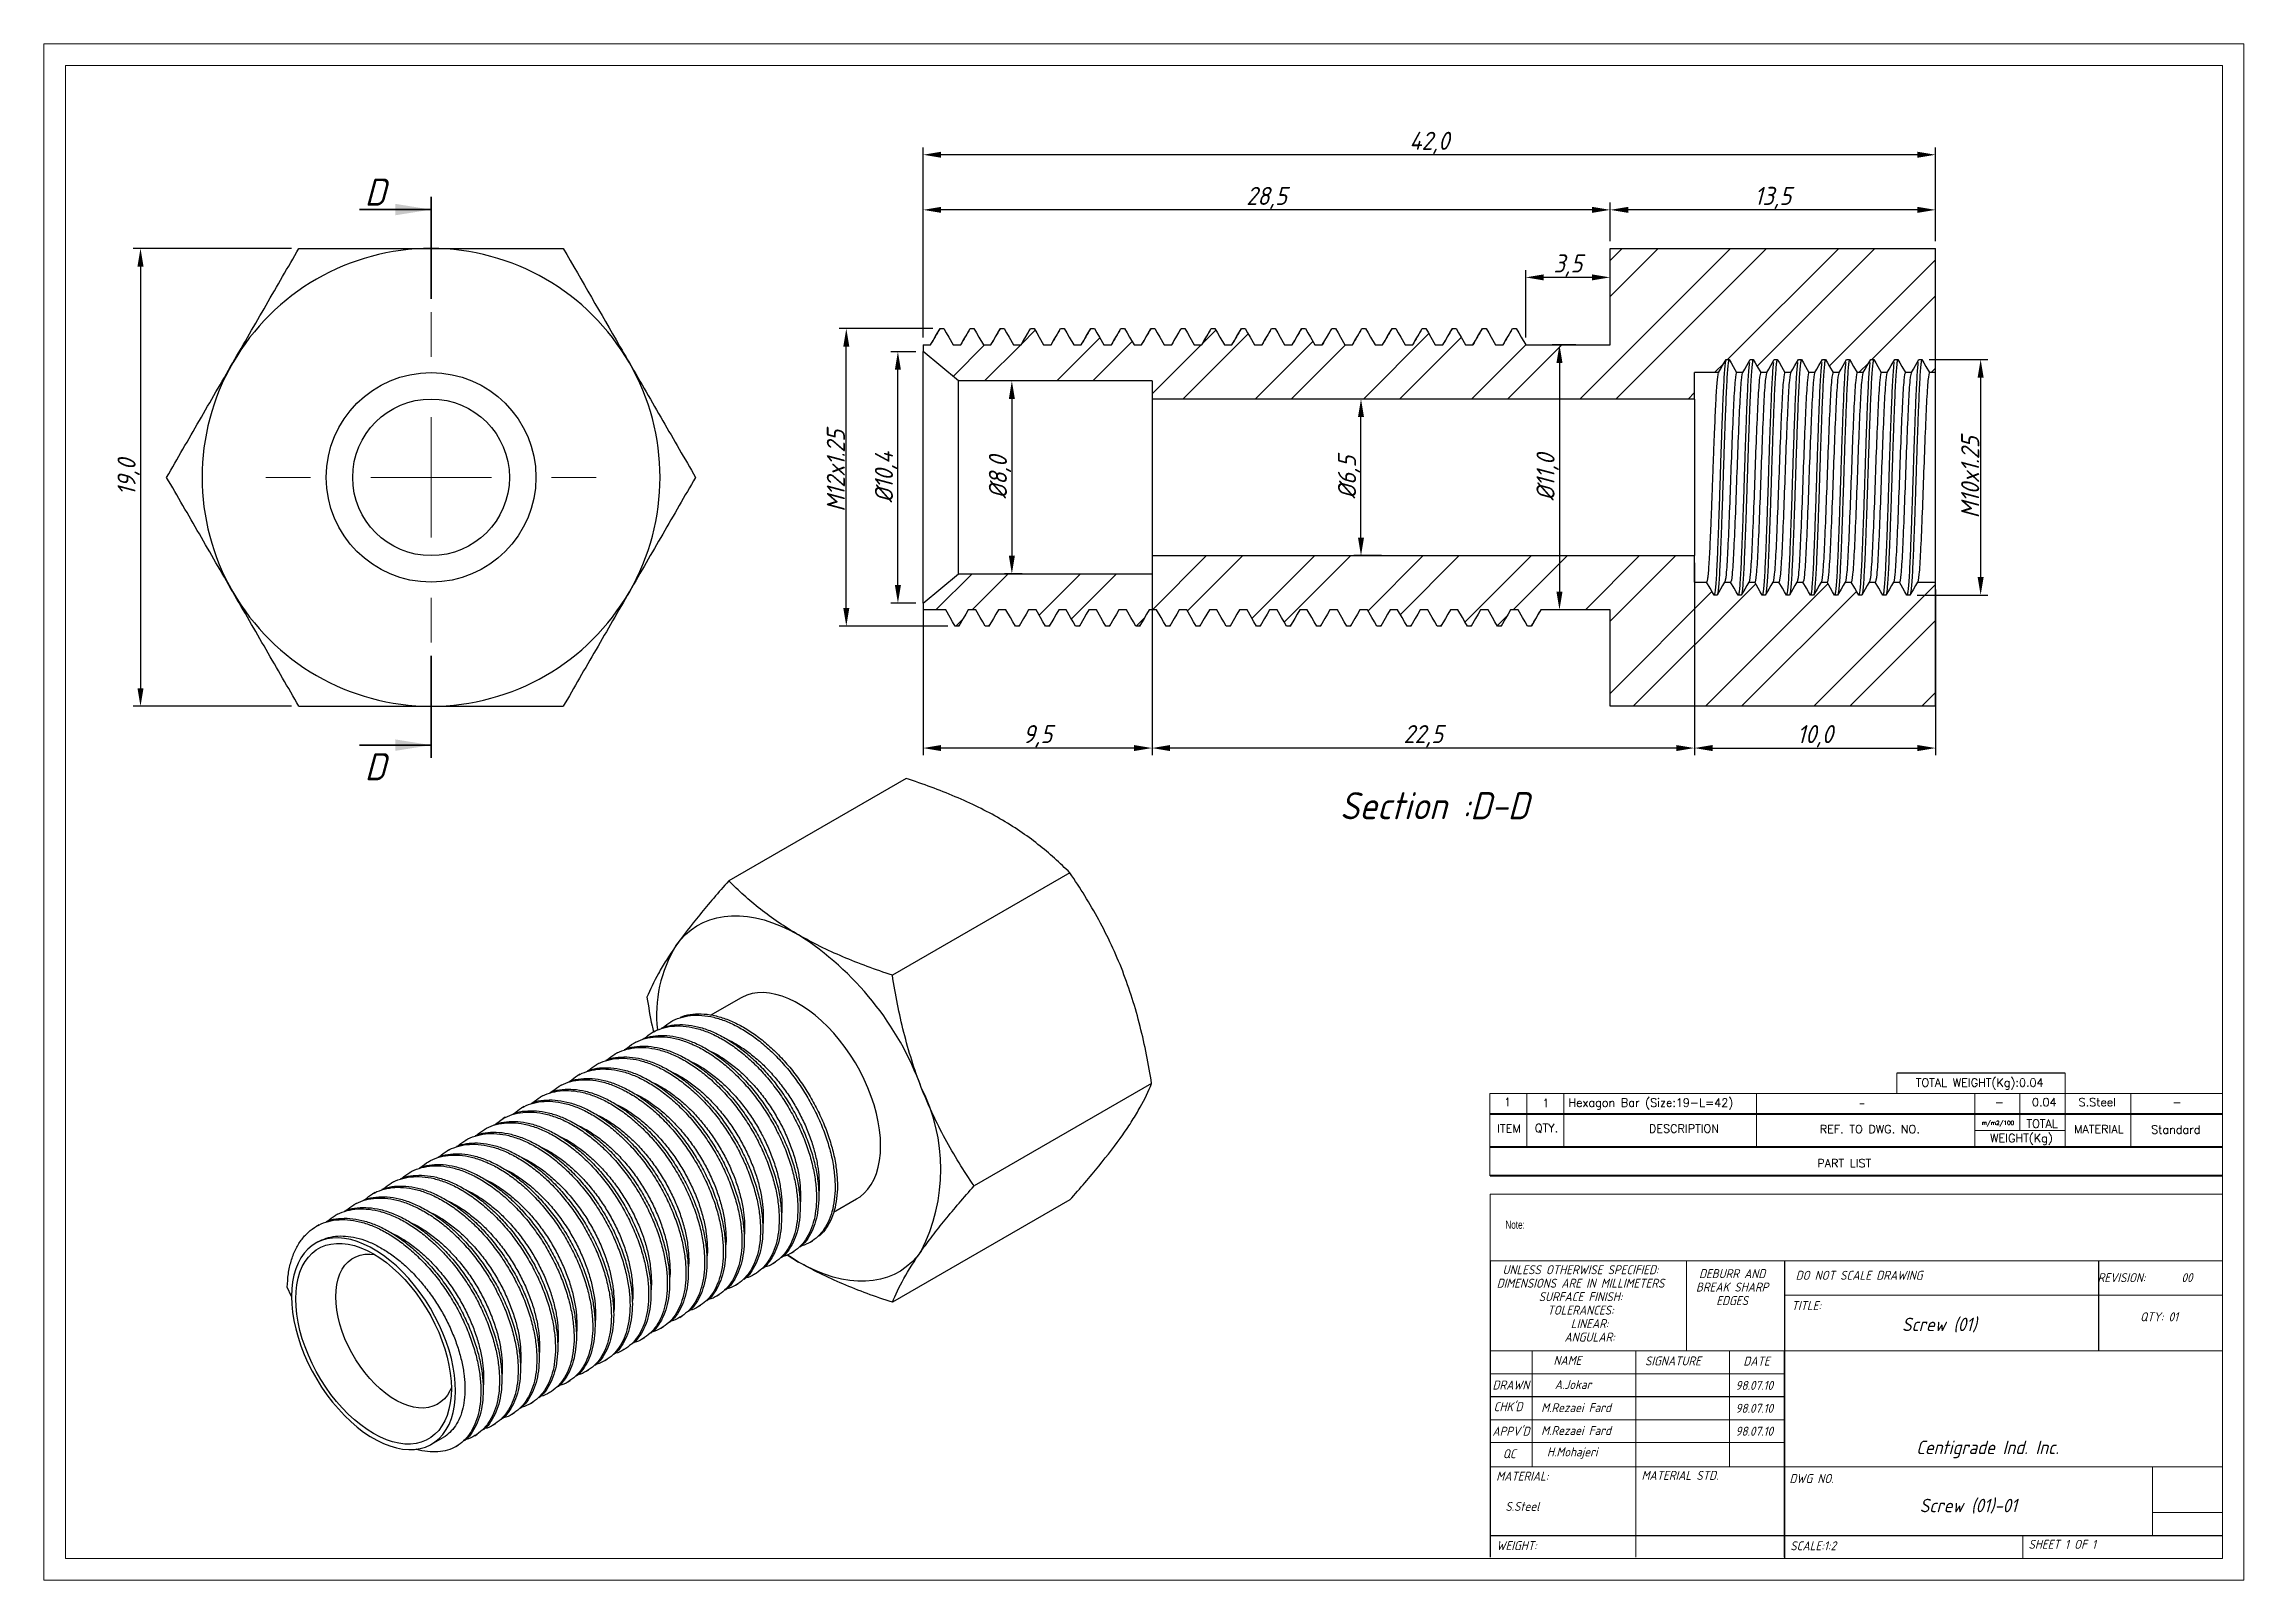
# Model space of a CAD drawing. Header units: millimetres. Extents: x 882 to 1669, y 471 to 913.
# Drawn here: x 881.5 to 972.8, y 470.6 to 534.3 of the extents above; entities that cross this region are included whole.
import ezdxf
from ezdxf.enums import TextEntityAlignment as Align

# ---------------------------------------------------------------- set-up
doc = ezdxf.new("R2010")
doc.units = ezdxf.units.MM
doc.linetypes.add('PHANTOM', pattern=[12.7, 6.35, -1.27, 1.27, -1.27, 1.27, -1.27])
doc.linetypes.add('SLD-Solid', pattern=[0])
doc.layers.add('title', color=7, linetype='Continuous', lineweight=15)
doc.styles.add('GENISO', font='geniso.shx', dxfattribs={"oblique": 15})
doc.styles.add('SLDTEXTSTYLE0', font='TXT', dxfattribs={"width": 0.75})
doc.styles.add('TITLE', font='romans.shx', dxfattribs={"height": 2.5})
doc.dimstyles.new('Scale', dxfattribs={"dimscale": 0.3, "dimtxt": 2.5, "dimasz": 2.5, "dimexe": 1, "dimexo": 1, "dimgap": 0.2, "dimtad": 1, "dimdec": 1, "dimzin": 0, "dimtxsty": 'GENISO', "dimcen": 2.5, "dimclrd": 1, "dimclre": 1, "dimclrt": 7, "dimadec": 0, "dimazin": 0, "dimtfac": 1, "dimtdec": 1, "dimtmove": 0, "dimatfit": 3, "dimfxl": 1, "dimtzin": 0, "dimlwd": -1, "dimlwe": -1, "dimarcsym": 0})
pattern_1 = [(45, (877.163, 469.484), (-2.24506, 2.24506), []), (45, (878.6596, 469.484), (-2.24506, 2.24506), [])]

msp = doc.modelspace()

# ---------------------------------------------------------------- texts
at = {"attachment_point": 5, "style": 'GENISO'}
for s, insert, char_height in [('D', (895.268235, 528.1919023), 1.125), ('D', (895.268235, 504.3442419), 1.125), ('Section :D-D', (939.2078764, 502.7263485), 1.125), ('DIMENSIONS ARE IN MILLIMETERS', (945.2732986, 482.908512), 0.372808584), ('UNLESS OTHERWISE SPECIFIED:', (945.2732986, 483.4677248), 0.372808584), ('BREAK SHARP', (951.5615284, 482.746703), 0.372808584), ('DEBURR AND', (951.5615284, 483.3059158), 0.37280858), ('DO NOT SCALE DRAWING', (956.8276503, 483.2355089), 0.372808584), ('REVISION:       00', (968.6920296, 483.1396703), 0.372808584), ('SURFACE FINISH:', (945.2732986, 482.3492991), 0.372808584), ('TOLERANCES:', (945.2732986, 481.7900863), 0.372808584), ('EDGES', (951.5615284, 482.1874901), 0.37280858), ('TITLE:', (954.6385037, 481.9779392), 0.37280858), ('LINEAR:', (945.6507673, 481.2308734), 0.37280858), ('Screw (01)', (960.1571303, 481.1703809), 0.55921288), ('\\pxi-3,l4,t4;QTY:^I01', (969.088355, 481.5138329), 0.372808584), ('ANGULAR:', (945.6507673, 480.6716605), 0.37280858), ('NAME', (944.7279834, 479.7054192), 0.37280858), ('SIGNATURE', (949.1069504, 479.6823966), 0.37280858), ('DATE', (952.5726216, 479.6734546), 0.37280858), ('DRAWN', (942.3832676, 478.6830784), 0.37280858), ('A.Jokar', (944.9641024, 478.7020495), 0.37280858), ('98.07.10', (952.4802591, 478.6670789), 0.37280858), ("CHK'D", (942.2666228, 477.7831302), 0.37280858), ('M.Rezaei Fard', (945.0882302, 477.7443731), 0.372808584), ('98.07.10', (952.4802591, 477.7164171), 0.37280858), ("APPV'D", (942.3879772, 476.765534), 0.37280858), ('M.Rezaei Fard', (945.0882302, 476.7937112), 0.372808584), ('98.07.10', (952.4802591, 476.7657552), 0.37280858), ('QC', (942.3155122, 475.8313014), 0.37280858), ('H.Mohajeri', (944.9297375, 475.8503571), 0.37280858), ('Centigrade Ind. Inc.', (962.1550846, 476.0095218), 0.559212876), ('MATERIAL:', (942.8594271, 474.899077), 0.37280858), ('MATERIAL STD.', (949.3970428, 474.9312628), 0.372808584), ('DWG NO.', (954.8557068, 474.8019055), 0.37280858), ('S.Steel', (942.8594271, 473.6449907), 0.37280858), ('Screw (01)-01', (961.3603061, 473.6545245), 0.559212876), ('WEIGHT:', (942.6219744, 472.0175363), 0.37280858), ('SCALE:1:2', (954.9233505, 472.0096712), 0.37280858), ('SHEET 1 OF 1', (965.2556241, 472.0708166), 0.372808584)]:
    msp.add_mtext(s, dxfattribs=dict(at, insert=insert, char_height=char_height))
at = {"linetype": 'Continuous', "lineweight": 15, "insert": (942.1578502, 485.5021789), "char_height": 0.33552773, "attachment_point": 1, "style": 'SLDTEXTSTYLE0'}
msp.add_mtext('Note:', dxfattribs=at)
at = {"layer": 'title', "style": 'TITLE'}
for s, height, p in [('TOTAL WEIGHT(Kg):0.04', 0.340851414, (961.8307223, 491.2096391)), ('1', 0.3408514, (943.8306389, 490.3881138)), ('-', 0.3408514, (962.6408001, 490.4213329)), ('0.04', 0.34085141, (964.5098092, 490.4213329)), ('S.Steel', 0.34085141, (966.7079327, 490.4213329)), ('-', 0.3408514, (970.0179351, 490.4213329)), ('ITEM', 0.34085141, (942.3033505, 489.3301)), ('QTY.', 0.34085141, (943.8598822, 489.3301)), ('DESCRIPTION', 0.340851414, (949.5637698, 489.3246046)), ('REF. TO DWG. NO.', 0.340851414, (957.2710278, 489.3028998)), ('m/m2/100', 0.17042571, (962.5849679, 489.5484911)), ('TOTAL', 0.34085141, (964.4197015, 489.5312825)), ('MATERIAL', 0.34085141, (966.7726945, 489.3028998)), ('Standard', 0.34085141, (969.9649483, 489.2847443)), ('WEIGHT(Kg)', 0.34085141, (963.5632743, 488.9070463)), ('PART LIST', 0.34085141, (956.2110127, 487.8893567))]:
    msp.add_text(s, height=height, dxfattribs=at).set_placement(p, align=Align.MIDDLE)
for s, height, p in [('1', 0.3408514, (942.0983736, 490.2611639)), ('Hexagon Bar (Size:19-L=42)', 0.340851414, (944.7705524, 490.2323299)), ('-', 0.245413, (956.810414, 490.2487598))]:
    msp.add_text(s, height=height, dxfattribs=at).set_placement(p)

# ---------------------------------------------------------------- blocks, each defined once
blk = doc.blocks.new('SW_CENTERMARKSYMBOL_1')
at = {"color": 0, "linetype": 'Continuous', "lineweight": 0}
for p, q in [((0, 15), (0, 20.55)), ((0, 0), (0, 7.5)), ((-15, 0), (-20.55, 0)), ((0, 0), (-7.5, 0)), ((0, 0), (0, -7.5)), ((0, 0), (7.5, 0)), ((15, 0), (20.55, 0)), ((0, -15), (0, -20.55))]:
    blk.add_line(p, q, dxfattribs=at)
blk = doc.blocks.new('*D123')
at = {"color": 1, "transparency": 16777216}
for p, q in [((917.999, 522.154), (917.999, 530.043)), ((959.249, 529.743), (918.749, 529.743)), ((959.999, 526.154), (959.999, 530.043))]:
    blk.add_line(p, q, dxfattribs=at)
for points in [[(918.749, 529.868), (918.749, 529.618), (917.999, 529.743)], [(959.249, 529.868), (959.249, 529.618), (959.999, 529.743)]]:
    blk.add_solid(points, dxfattribs=at)
at = {"layer": 'Defpoints', "color": 0, "transparency": 16777216}
for p in [(917.999, 529.743), (959.999, 525.854), (917.999, 521.854)]:
    blk.add_point(p, dxfattribs=at)
at = {"color": 7, "transparency": 16777216, "insert": (938.999, 530.234), "char_height": 0.75, "attachment_point": 5, "style": 'GENISO'}
blk.add_mtext('42,0', dxfattribs=at)
blk = doc.blocks.new('*D124')
at = {"color": 1, "transparency": 16777216}
for p, q in [((946.499, 526.154), (946.499, 527.756)), ((959.999, 526.154), (959.999, 527.756)), ((959.249, 527.456), (947.249, 527.456))]:
    blk.add_line(p, q, dxfattribs=at)
for points in [[(947.249, 527.581), (947.249, 527.331), (946.499, 527.456)], [(959.249, 527.581), (959.249, 527.331), (959.999, 527.456)]]:
    blk.add_solid(points, dxfattribs=at)
at = {"layer": 'Defpoints', "color": 0, "transparency": 16777216}
for p in [(946.499, 527.456), (946.499, 525.854), (959.999, 525.854)]:
    blk.add_point(p, dxfattribs=at)
at = {"color": 7, "transparency": 16777216, "insert": (953.249, 527.947), "char_height": 0.75, "attachment_point": 5, "style": 'GENISO'}
blk.add_mtext('13,5', dxfattribs=at)
blk = doc.blocks.new('*D122')
at = {"color": 1, "transparency": 16777216}
for p, q in [((917.999, 522.154), (917.999, 527.756)), ((946.499, 526.154), (946.499, 527.756)), ((945.749, 527.456), (918.749, 527.456))]:
    blk.add_line(p, q, dxfattribs=at)
for points in [[(918.749, 527.581), (918.749, 527.331), (917.999, 527.456)], [(945.749, 527.581), (945.749, 527.331), (946.499, 527.456)]]:
    blk.add_solid(points, dxfattribs=at)
at = {"layer": 'Defpoints', "color": 0, "transparency": 16777216}
for p in [(917.999, 527.456), (946.499, 525.854), (917.999, 521.854)]:
    blk.add_point(p, dxfattribs=at)
at = {"color": 7, "transparency": 16777216, "insert": (932.249, 527.947), "char_height": 0.75, "attachment_point": 5, "style": 'GENISO'}
blk.add_mtext('28,5', dxfattribs=at)
blk = doc.blocks.new('*D125')
at = {"color": 1, "transparency": 16777216}
for p, q in [((918.402, 522.53), (914.515, 522.53)), ((914.815, 510.927), (914.815, 521.78)), ((919.027, 510.177), (914.515, 510.177))]:
    blk.add_line(p, q, dxfattribs=at)
for points in [[(914.69, 521.78), (914.94, 521.78), (914.815, 522.53)], [(914.69, 510.927), (914.94, 510.927), (914.815, 510.177)]]:
    blk.add_solid(points, dxfattribs=at)
at = {"layer": 'Defpoints', "color": 0, "transparency": 16777216}
for p in [(914.815, 522.53), (918.702, 522.53), (919.327, 510.177)]:
    blk.add_point(p, dxfattribs=at)
at = {"color": 7, "transparency": 16777216, "insert": (914.38, 516.627), "char_height": 0.75, "attachment_point": 5, "rotation": 90, "style": 'GENISO'}
blk.add_mtext('M12x1.25', dxfattribs=at)
blk = doc.blocks.new('*D126')
at = {"color": 1, "transparency": 16777216}
for p, q in [((959.737, 521.245), (962.171, 521.245)), ((961.871, 520.495), (961.871, 512.213)), ((959.237, 511.463), (962.171, 511.463))]:
    blk.add_line(p, q, dxfattribs=at)
for points in [[(961.746, 520.495), (961.996, 520.495), (961.871, 521.245)], [(961.746, 512.213), (961.996, 512.213), (961.871, 511.463)]]:
    blk.add_solid(points, dxfattribs=at)
at = {"layer": 'Defpoints', "color": 0, "transparency": 16777216}
for p in [(959.437, 521.245), (958.937, 511.463), (961.871, 511.463)]:
    blk.add_point(p, dxfattribs=at)
at = {"color": 7, "transparency": 16777216, "insert": (961.436, 516.354), "char_height": 0.75, "attachment_point": 5, "rotation": 90, "style": 'GENISO'}
blk.add_mtext('M10x1.25', dxfattribs=at)
blk = doc.blocks.new('*D127')
at = {"color": 1, "transparency": 16777216}
for p, q in [((891.804, 525.854), (885.235, 525.854)), ((885.535, 525.104), (885.535, 507.604)), ((891.804, 506.854), (885.235, 506.854))]:
    blk.add_line(p, q, dxfattribs=at)
for points in [[(885.41, 525.104), (885.66, 525.104), (885.535, 525.854)], [(885.41, 507.604), (885.66, 507.604), (885.535, 506.854)]]:
    blk.add_solid(points, dxfattribs=at)
at = {"layer": 'Defpoints', "color": 0, "transparency": 16777216}
for p in [(892.104, 525.854), (885.535, 506.854), (892.104, 506.854)]:
    blk.add_point(p, dxfattribs=at)
at = {"color": 7, "transparency": 16777216, "insert": (885.044, 516.354), "char_height": 0.75, "attachment_point": 5, "rotation": 90, "style": 'GENISO'}
blk.add_mtext('19,0', dxfattribs=at)
blk = doc.blocks.new('*D128')
at = {"color": 1, "transparency": 16777216}
for p, q in [((937.019, 519.604), (935.865, 519.604)), ((936.165, 513.854), (936.165, 518.854)), ((937.019, 513.104), (935.865, 513.104))]:
    blk.add_line(p, q, dxfattribs=at)
for points in [[(936.04, 518.854), (936.29, 518.854), (936.165, 519.604)], [(936.04, 513.854), (936.29, 513.854), (936.165, 513.104)]]:
    blk.add_solid(points, dxfattribs=at)
at = {"layer": 'Defpoints', "color": 0, "transparency": 16777216}
for p in [(936.165, 519.604), (937.319, 519.604), (937.319, 513.104)]:
    blk.add_point(p, dxfattribs=at)
at = {"color": 7, "transparency": 16777216, "insert": (935.674, 516.354), "char_height": 0.75, "attachment_point": 5, "rotation": 90, "style": 'GENISO'}
blk.add_mtext('%%C6,5', dxfattribs=at)
blk = doc.blocks.new('*D129')
at = {"color": 1, "transparency": 16777216}
for p, q in [((922.11, 520.354), (921.382, 520.354)), ((921.682, 519.604), (921.682, 513.104)), ((922.11, 512.354), (921.382, 512.354))]:
    blk.add_line(p, q, dxfattribs=at)
for points in [[(921.557, 519.604), (921.807, 519.604), (921.682, 520.354)], [(921.557, 513.104), (921.807, 513.104), (921.682, 512.354)]]:
    blk.add_solid(points, dxfattribs=at)
at = {"layer": 'Defpoints', "color": 0, "transparency": 16777216}
for p in [(922.41, 520.354), (921.682, 512.354), (922.41, 512.354)]:
    blk.add_point(p, dxfattribs=at)
at = {"color": 7, "transparency": 16777216, "insert": (921.191, 516.354), "char_height": 0.75, "attachment_point": 5, "rotation": 90, "style": 'GENISO'}
blk.add_mtext('%%C8,0', dxfattribs=at)
blk = doc.blocks.new('*D130')
at = {"color": 1, "transparency": 16777216}
for p, q in [((945.072, 521.854), (944.099, 521.854)), ((944.399, 521.104), (944.399, 511.604)), ((944.762, 510.854), (944.099, 510.854))]:
    blk.add_line(p, q, dxfattribs=at)
for points in [[(944.274, 521.104), (944.524, 521.104), (944.399, 521.854)], [(944.274, 511.604), (944.524, 511.604), (944.399, 510.854)]]:
    blk.add_solid(points, dxfattribs=at)
at = {"layer": 'Defpoints', "color": 0, "transparency": 16777216}
for p in [(945.372, 521.854), (944.399, 510.854), (945.062, 510.854)]:
    blk.add_point(p, dxfattribs=at)
at = {"color": 7, "transparency": 16777216, "insert": (943.908, 516.354), "char_height": 0.75, "attachment_point": 5, "rotation": 90, "style": 'GENISO'}
blk.add_mtext('%%C11,0', dxfattribs=at)
blk = doc.blocks.new('*D131')
at = {"color": 1, "transparency": 16777216}
for p, q in [((942.999, 522.154), (942.999, 524.953)), ((946.499, 523.349), (946.499, 524.953)), ((945.749, 524.653), (943.749, 524.653))]:
    blk.add_line(p, q, dxfattribs=at)
for points in [[(943.749, 524.778), (943.749, 524.528), (942.999, 524.653)], [(945.749, 524.778), (945.749, 524.528), (946.499, 524.653)]]:
    blk.add_solid(points, dxfattribs=at)
at = {"layer": 'Defpoints', "color": 0, "transparency": 16777216}
for p in [(942.999, 524.653), (946.499, 523.049), (942.999, 521.854)]:
    blk.add_point(p, dxfattribs=at)
at = {"color": 7, "transparency": 16777216, "insert": (944.749, 525.144), "char_height": 0.75, "attachment_point": 5, "style": 'GENISO'}
blk.add_mtext('3,5', dxfattribs=at)
blk = doc.blocks.new('*D132')
at = {"color": 1, "transparency": 16777216}
for p, q in [((927.499, 512.054), (927.499, 504.819)), ((917.999, 510.837), (917.999, 504.819)), ((926.749, 505.119), (918.749, 505.119))]:
    blk.add_line(p, q, dxfattribs=at)
for points in [[(918.749, 505.244), (918.749, 504.994), (917.999, 505.119)], [(926.749, 505.244), (926.749, 504.994), (927.499, 505.119)]]:
    blk.add_solid(points, dxfattribs=at)
at = {"layer": 'Defpoints', "color": 0, "transparency": 16777216}
for p in [(927.499, 512.354), (917.999, 511.137), (917.999, 505.119)]:
    blk.add_point(p, dxfattribs=at)
at = {"color": 7, "transparency": 16777216, "insert": (922.749, 505.61), "char_height": 0.75, "attachment_point": 5, "style": 'GENISO'}
blk.add_mtext('9,5', dxfattribs=at)
blk = doc.blocks.new('*D133')
at = {"color": 1, "transparency": 16777216}
for p, q in [((949.999, 512.804), (949.999, 504.819)), ((959.999, 511.704), (959.999, 504.819)), ((950.749, 505.119), (959.249, 505.119))]:
    blk.add_line(p, q, dxfattribs=at)
for points in [[(950.749, 505.244), (950.749, 504.994), (949.999, 505.119)], [(959.249, 505.244), (959.249, 504.994), (959.999, 505.119)]]:
    blk.add_solid(points, dxfattribs=at)
at = {"layer": 'Defpoints', "color": 0, "transparency": 16777216}
for p in [(949.999, 513.104), (959.999, 512.004), (959.999, 505.119)]:
    blk.add_point(p, dxfattribs=at)
at = {"color": 7, "transparency": 16777216, "insert": (954.999, 505.61), "char_height": 0.75, "attachment_point": 5, "style": 'GENISO'}
blk.add_mtext('10,0', dxfattribs=at)
blk = doc.blocks.new('*D134')
at = {"color": 1, "transparency": 16777216}
for p, q in [((927.499, 512.804), (927.499, 504.819)), ((949.999, 512.804), (949.999, 504.819)), ((949.249, 505.119), (928.249, 505.119))]:
    blk.add_line(p, q, dxfattribs=at)
for points in [[(928.249, 505.244), (928.249, 504.994), (927.499, 505.119)], [(949.249, 505.244), (949.249, 504.994), (949.999, 505.119)]]:
    blk.add_solid(points, dxfattribs=at)
at = {"layer": 'Defpoints', "color": 0, "transparency": 16777216}
for p in [(927.499, 513.104), (949.999, 513.104), (927.499, 505.119)]:
    blk.add_point(p, dxfattribs=at)
at = {"color": 7, "transparency": 16777216, "insert": (938.749, 505.61), "char_height": 0.75, "attachment_point": 5, "style": 'GENISO'}
blk.add_mtext('22,5', dxfattribs=at)
blk = doc.blocks.new('*D135')
at = {"color": 1, "transparency": 16777216}
for p, q in [((917.699, 521.57), (916.655, 521.57)), ((916.955, 511.887), (916.955, 520.82)), ((917.699, 511.137), (916.655, 511.137))]:
    blk.add_line(p, q, dxfattribs=at)
for points in [[(916.83, 520.82), (917.08, 520.82), (916.955, 521.57)], [(916.83, 511.887), (917.08, 511.887), (916.955, 511.137)]]:
    blk.add_solid(points, dxfattribs=at)
at = {"layer": 'Defpoints', "color": 0, "transparency": 16777216}
for p in [(916.955, 521.57), (917.999, 521.57), (917.999, 511.137)]:
    blk.add_point(p, dxfattribs=at)
at = {"color": 7, "transparency": 16777216, "insert": (916.464, 516.354), "char_height": 0.75, "attachment_point": 5, "rotation": 90, "style": 'GENISO'}
blk.add_mtext('%%C10,4', dxfattribs=at)

# ---------------------------------------------------------------- dimensions: what is measured, and where the dimension line sits
for base, p1, p2, picture, middle in [((917.9990335, 529.7431145), (959.9990339, 525.8537791), (917.9990335, 521.8537794), '*D123', (938.9990337, 530.2344383)), ((917.9990335, 527.4555155), (946.4990335, 525.8537791), (917.9990335, 521.8537794), '*D122', (932.2490335, 527.9468393)), ((946.4990335, 527.4555155), (959.9990339, 525.8537791), (946.4990335, 525.8537791), '*D124', (953.2490337, 527.9467655)), ((942.9990334, 524.6525469), (946.4990335, 523.0490775), (942.9990334, 521.8537794), '*D131', (944.7490335, 525.1437969)), ((927.4990342, 505.1189733), (949.9990337, 513.1037793), (927.4990342, 513.1037793), '*D134', (938.7490339, 505.6102971)), ((959.9990339, 505.1189733), (949.9990337, 513.1037793), (959.9990339, 512.0037793), '*D133', (954.9990338, 505.6102233)), ((917.9990335, 505.1189733), (927.4990342, 512.3537792), (917.9990335, 511.1372908), '*D132', (922.7490338, 505.610042))]:
    dim = msp.add_linear_dim(base=base, p1=p1, p2=p2, dimstyle='Scale')
    dim.commit()
    dim.dimension.update_dxf_attribs({"geometry": picture, "text_midpoint": middle})
dim = msp.add_linear_dim(base=(885.5345931, 506.8537794), p1=(892.1041058, 525.8537794), p2=(892.1041058, 506.8537794), angle=90, dimstyle='Scale')
dim.commit()
dim.dimension.update_dxf_attribs({"geometry": '*D127', "text_midpoint": (885.0435243, 516.3537794)})
dim = msp.add_linear_dim(base=(914.8146395, 522.5303619), p1=(919.3271591, 510.1771969), p2=(918.7021579, 522.5303619), angle=90, text='M12x1.25', dimstyle='Scale')
dim.commit()
dim.dimension.update_dxf_attribs({"geometry": '*D125', "text_midpoint": (914.8146395, 516.6272288), "dimtype": 160})
for base, p1, p2, text, picture, middle in [((916.9554643, 521.570268), (917.9990335, 511.1372908), (917.9990335, 521.570268), '%%C<>', '*D135', (916.4642143, 516.3537794)), ((944.3991364, 510.8537794), (945.3721812, 521.8537794), (945.0615335, 510.8537794), '%%C<>', '*D130', (943.9078864, 516.3537794)), ((961.8713113, 511.4625138), (959.4365337, 521.2450451), (958.9365336, 511.4625138), 'M10x1.25', '*D126', (961.4362375, 516.3537794)), ((921.6821013, 512.3537792), (922.4097911, 520.3537796), (922.4097911, 512.3537792), '%%C<>', '*D129', (921.1908513, 516.3537794)), ((936.1648002, 519.6037795), (937.3188086, 513.1037793), (937.3188086, 519.6037795), '%%C<>', '*D128', (935.6735502, 516.3537794))]:
    dim = msp.add_linear_dim(base=base, p1=p1, p2=p2, angle=90, text=text, dimstyle='Scale')
    dim.commit()
    dim.dimension.update_dxf_attribs({"geometry": picture, "text_midpoint": middle})

# ---------------------------------------------------------------- hatches: boundary and pattern name
at = {"linetype": 'Continuous', "lineweight": 18}
h = msp.add_hatch(dxfattribs=at)
h.set_pattern_fill('ANSI32', color=256, scale=0.333333, style=0)
h.set_pattern_definition(pattern_1)
h.paths.add_polyline_path([(936.2021585, 522.5303618), (935.8115335, 521.8537794), (935.4990335, 521.8537794), (935.1084085, 522.5303618), (934.9521585, 522.5303618), (934.5615335, 521.8537794), (934.2490335, 521.8537794), (933.8584085, 522.5303618), (933.7021585, 522.5303618), (933.3115335, 521.8537794), (932.9990335, 521.8537794), (932.6084085, 522.5303618), (932.4521585, 522.5303618), (932.0615335, 521.8537794), (931.7490335, 521.8537794), (931.3584085, 522.5303618), (931.2021585, 522.5303618), (930.8115335, 521.8537794), (930.4990335, 521.8537794), (930.1084085, 522.5303618), (929.9521585, 522.5303618), (929.5615335, 521.8537794), (929.2490335, 521.8537794), (928.8584085, 522.5303618), (928.7021585, 522.5303618), (928.3115335, 521.8537794), (927.9990335, 521.8537794), (927.6084085, 522.5303618), (927.4521585, 522.5303618), (927.0615335, 521.8537794), (926.7490335, 521.8537794), (926.3584085, 522.5303618), (926.2021585, 522.5303618), (925.8115335, 521.8537794), (925.4990335, 521.8537794), (925.1084085, 522.5303618), (924.9521585, 522.5303618), (924.5615335, 521.8537794), (924.2490335, 521.8537794), (923.8584085, 522.5303618), (923.7021585, 522.5303618), (923.3115335, 521.8537794), (922.9990335, 521.8537794), (922.6084085, 522.5303618), (922.4521585, 522.5303618), (922.0615335, 521.8537794), (921.7490335, 521.8537794), (921.3584085, 522.5303618), (921.2021585, 522.5303618), (920.8115335, 521.8537794), (920.4990335, 521.8537794), (920.1084085, 522.5303618), (919.9521585, 522.5303618), (919.5615335, 521.8537794), (919.2490335, 521.8537794), (918.8584085, 522.5303618), (918.7021585, 522.5303618), (918.3115335, 521.8537794), (917.9990335, 521.8537794), (917.9990335, 521.5702678), (919.4678998, 520.3537794), (927.4990335, 520.3537794), (927.4990335, 519.6037794), (949.9990335, 519.6037794), (949.9990335, 520.7037794), (950.9990335, 520.7037794), (951.3115335, 521.2450453), (951.4365335, 521.2450453), (951.7490335, 520.7037794), (951.9990335, 520.7037794), (952.3115335, 521.2450453), (952.4365335, 521.2450453), (952.7490335, 520.7037794), (952.9990335, 520.7037794), (953.3115335, 521.2450453), (953.4365335, 521.2450453), (953.7490335, 520.7037794), (953.9990335, 520.7037794), (954.3115335, 521.2450453), (954.4365335, 521.2450453), (954.7490335, 520.7037794), (954.9990335, 520.7037794), (955.3115335, 521.2450453), (955.4365335, 521.2450453), (955.7490335, 520.7037794), (955.9990335, 520.7037794), (956.3115335, 521.2450453), (956.4365335, 521.2450453), (956.7490335, 520.7037794), (956.9990335, 520.7037794), (957.3115335, 521.2450453), (957.4365335, 521.2450453), (957.7490335, 520.7037794), (957.9990335, 520.7037794), (958.3115335, 521.2450453), (958.4365335, 521.2450453), (958.7490335, 520.7037794), (958.9990335, 520.7037794), (959.3115335, 521.2450453), (959.4365335, 521.2450453), (959.7490335, 520.7037794), (959.9990335, 520.7037794), (959.9990335, 525.8537794), (946.4990335, 525.8537794), (946.4990335, 521.8537794), (942.9990335, 521.8537794), (942.6084085, 522.5303618), (942.4521585, 522.5303618), (942.0615335, 521.8537794), (941.7490335, 521.8537794), (941.3584085, 522.5303618), (941.2021585, 522.5303618), (940.8115335, 521.8537794), (940.4990335, 521.8537794), (940.1084085, 522.5303618), (939.9521585, 522.5303618), (939.5615335, 521.8537794), (939.2490335, 521.8537794), (938.8584085, 522.5303618), (938.7021585, 522.5303618), (938.3115335, 521.8537794), (937.9990335, 521.8537794), (937.6084085, 522.5303618), (937.4521585, 522.5303618), (937.0615335, 521.8537794), (936.7490335, 521.8537794), (936.3584085, 522.5303618)], flags=0)
h = msp.add_hatch(dxfattribs=at)
h.set_pattern_fill('ANSI32', color=256, scale=0.333333, style=0)
h.set_pattern_definition(pattern_1)
h.paths.add_polyline_path([(936.4365335, 510.8537794), (936.8271585, 510.1771971), (936.9834085, 510.1771971), (937.3740335, 510.8537794), (937.6865335, 510.8537794), (938.0771585, 510.1771971), (938.2334085, 510.1771971), (938.6240335, 510.8537794), (938.9365335, 510.8537794), (939.3271585, 510.1771971), (939.4834085, 510.1771971), (939.8740335, 510.8537794), (940.1865335, 510.8537794), (940.5771585, 510.1771971), (940.7334085, 510.1771971), (941.1240335, 510.8537794), (941.4365335, 510.8537794), (941.8271585, 510.1771971), (941.9834085, 510.1771971), (942.3740335, 510.8537794), (942.6865335, 510.8537794), (943.0771585, 510.1771971), (943.2334085, 510.1771971), (943.6240335, 510.8537794), (946.4990335, 510.8537794), (946.4990335, 506.8537794), (959.9990335, 506.8537794), (959.9990335, 512.0037794), (959.2490335, 512.0037794), (958.9365335, 511.4625135), (958.8115335, 511.4625135), (958.4990335, 512.0037794), (958.2490335, 512.0037794), (957.9365335, 511.4625135), (957.8115335, 511.4625135), (957.4990335, 512.0037794), (957.2490335, 512.0037794), (956.9365335, 511.4625135), (956.8115335, 511.4625135), (956.4990335, 512.0037794), (956.2490335, 512.0037794), (955.9365335, 511.4625135), (955.8115335, 511.4625135), (955.4990335, 512.0037794), (955.2490335, 512.0037794), (954.9365335, 511.4625135), (954.8115335, 511.4625135), (954.4990335, 512.0037794), (954.2490335, 512.0037794), (953.9365335, 511.4625135), (953.8115335, 511.4625135), (953.4990335, 512.0037794), (953.2490335, 512.0037794), (952.9365335, 511.4625135), (952.8115335, 511.4625135), (952.4990335, 512.0037794), (952.2490335, 512.0037794), (951.9365335, 511.4625135), (951.8115335, 511.4625135), (951.4990335, 512.0037794), (951.2490335, 512.0037794), (950.9365335, 511.4625135), (950.8115335, 511.4625135), (950.4990335, 512.0037794), (949.9990335, 512.0037794), (949.9990335, 513.1037794), (927.4990335, 513.1037794), (927.4990335, 512.3537794), (919.4678998, 512.3537794), (917.9990335, 511.137291), (917.9990335, 510.8537794), (918.9365335, 510.8537794), (919.3271585, 510.1771971), (919.4834085, 510.1771971), (919.8740335, 510.8537794), (920.1865335, 510.8537794), (920.5771585, 510.1771971), (920.7334085, 510.1771971), (921.1240335, 510.8537794), (921.4365335, 510.8537794), (921.8271585, 510.1771971), (921.9834085, 510.1771971), (922.3740335, 510.8537794), (922.6865335, 510.8537794), (923.0771585, 510.1771971), (923.2334085, 510.1771971), (923.6240335, 510.8537794), (923.9365335, 510.8537794), (924.3271585, 510.1771971), (924.4834085, 510.1771971), (924.8740335, 510.8537794), (925.1865335, 510.8537794), (925.5771585, 510.1771971), (925.7334085, 510.1771971), (926.1240335, 510.8537794), (926.4365335, 510.8537794), (926.8271585, 510.1771971), (926.9834085, 510.1771971), (927.3740335, 510.8537794), (927.6865335, 510.8537794), (928.0771585, 510.1771971), (928.2334085, 510.1771971), (928.6240335, 510.8537794), (928.9365335, 510.8537794), (929.3271585, 510.1771971), (929.4834085, 510.1771971), (929.8740335, 510.8537794), (930.1865335, 510.8537794), (930.5771585, 510.1771971), (930.7334085, 510.1771971), (931.1240335, 510.8537794), (931.4365335, 510.8537794), (931.8271585, 510.1771971), (931.9834085, 510.1771971), (932.3740335, 510.8537794), (932.6865335, 510.8537794), (933.0771585, 510.1771971), (933.2334085, 510.1771971), (933.6240335, 510.8537794), (933.9365335, 510.8537794), (934.3271585, 510.1771971), (934.4834085, 510.1771971), (934.8740335, 510.8537794), (935.1865335, 510.8537794), (935.5771585, 510.1771971), (935.7334085, 510.1771971), (936.1240335, 510.8537794)], flags=0)

# ---------------------------------------------------------------- linework, layer by layer
at = {"linetype": 'PHANTOM', "lineweight": 35}
for p, q in [((897.5889333, 523.7629461), (897.5889333, 527.9962794)), ((897.5889333, 504.7112794), (897.5889333, 508.9467294))]:
    msp.add_line(p, q, dxfattribs=at)
at = {"linetype": 'Continuous', "lineweight": 35}
for p, q in [((894.6256, 527.4671127), (897.5889333, 527.4671127)), ((894.6256, 505.2404461), (897.5889333, 505.2404461))]:
    msp.add_line(p, q, dxfattribs=at)
at = {"linetype": 'Continuous', "lineweight": 25}
for p, q in [((946.4990335, 521.8537794), (946.4990335, 525.8537791)), ((946.4990335, 525.8537791), (959.9990339, 525.8537791)), ((959.9990339, 520.7037795), (959.9990339, 525.8537791)), ((918.6918686, 522.5091604), (918.7021579, 522.5303619)), ((918.7021579, 522.5303619), (918.8584077, 522.5303619)), ((919.9418693, 522.5091604), (919.9521585, 522.5303619)), ((919.9521585, 522.5303619), (920.1084084, 522.5303619)), ((921.1918681, 522.5091604), (921.2021592, 522.5303619)), ((921.2021592, 522.5303619), (921.3584091, 522.5303619)), ((922.4418688, 522.5091604), (922.452158, 522.5303619)), ((922.452158, 522.5303619), (922.6084079, 522.5303619)), ((923.6918694, 522.5091604), (923.7021587, 522.5303619)), ((923.7021587, 522.5303619), (923.8584085, 522.5303619)), ((924.9418682, 522.5091604), (924.9521594, 522.5303619)), ((924.9521594, 522.5303619), (925.1084092, 522.5303619)), ((926.1918689, 522.5091604), (926.2021582, 522.5303619)), ((926.2021582, 522.5303619), (926.358408, 522.5303619)), ((927.4418677, 522.5091604), (927.4521588, 522.5303619)), ((927.4521588, 522.5303619), (927.6084087, 522.5303619)), ((928.6918684, 522.5091604), (928.7021576, 522.5303619)), ((928.7021576, 522.5303619), (928.8584094, 522.5303619)), ((929.9418691, 522.5091604), (929.9521583, 522.5303619)), ((929.9521583, 522.5303619), (930.1084082, 522.5303619)), ((931.1918688, 522.5091604), (931.202159, 522.5303619)), ((931.202159, 522.5303619), (931.3584088, 522.5303619)), ((932.4418685, 522.5091604), (932.4521587, 522.5303619)), ((932.4521587, 522.5303619), (932.6084086, 522.5303619)), ((933.6918683, 522.5091604), (933.7021585, 522.5303619)), ((933.7021585, 522.5303619), (933.8584083, 522.5303619)), ((934.9418689, 522.5091604), (934.9521582, 522.5303619)), ((934.9521582, 522.5303619), (935.108409, 522.5303619)), ((936.1918687, 522.5091604), (936.2021589, 522.5303619)), ((936.2021589, 522.5303619), (936.3584087, 522.5303619)), ((937.4418684, 522.5091604), (937.4521586, 522.5303619)), ((937.4521586, 522.5303619), (937.6084085, 522.5303619)), ((938.6918686, 522.5091604), (938.7021583, 522.5303619)), ((938.7021583, 522.5303619), (938.8584087, 522.5303619)), ((939.9418684, 522.5091604), (939.9521585, 522.5303619)), ((939.9521585, 522.5303619), (940.1084084, 522.5303619)), ((941.1918686, 522.5091604), (941.2021588, 522.5303619)), ((941.2021588, 522.5303619), (941.3584086, 522.5303619)), ((942.4418683, 522.5091604), (942.4521585, 522.5303619)), ((942.4521585, 522.5303619), (942.6084086, 522.5303619)), ((917.9990335, 521.8537794), (917.9990335, 521.570268)), ((917.9990335, 521.8537794), (918.3115332, 521.8537794)), ((919.4679006, 520.3537796), (917.9990335, 521.570268)), ((917.9990335, 511.1372908), (917.9990335, 521.570268)), ((919.2490342, 521.8537794), (919.5615339, 521.8537794)), ((920.499033, 521.8537794), (920.8115327, 521.8537794)), ((921.7490337, 521.8537794), (922.0615334, 521.8537794)), ((922.9990344, 521.8537794), (923.3115341, 521.8537794)), ((924.2490332, 521.8537794), (924.5615329, 521.8537794)), ((925.4990338, 521.8537794), (925.8115335, 521.8537794)), ((926.7490326, 521.8537794), (927.0615342, 521.8537794)), ((927.9990333, 521.8537794), (928.311533, 521.8537794)), ((929.249034, 521.8537794), (929.5615337, 521.8537794)), ((930.4990328, 521.8537794), (930.8115344, 521.8537794)), ((931.7490335, 521.8537794), (932.0615332, 521.8537794)), ((932.9990332, 521.8537794), (933.3115338, 521.8537794)), ((934.2490339, 521.8537794), (934.5615336, 521.8537794)), ((935.4990336, 521.8537794), (935.8115333, 521.8537794)), ((936.7490333, 521.8537794), (937.061534, 521.8537794)), ((937.9990331, 521.8537794), (938.3115337, 521.8537794)), ((939.2490338, 521.8537794), (939.5615335, 521.8537794)), ((940.4990335, 521.8537794), (940.8115337, 521.8537794)), ((941.7490337, 521.8537794), (942.0615334, 521.8537794)), ((942.9990334, 521.8537794), (946.4990335, 521.8537794)), ((951.3115335, 521.2450451), (951.4365338, 521.2450451)), ((952.3115337, 521.2450451), (952.4365335, 521.2450451)), ((953.3115334, 521.2450451), (953.4365336, 521.2450451)), ((954.3115335, 521.2450451), (954.4365338, 521.2450451)), ((955.3115337, 521.2450451), (955.436534, 521.2450451)), ((956.3115339, 521.2450451), (956.4365332, 521.2450451)), ((957.3115331, 521.2450451), (957.4365334, 521.2450451)), ((958.3115333, 521.2450451), (958.4365335, 521.2450451)), ((959.3115334, 521.2450451), (959.4365337, 521.2450451)), ((927.4990342, 520.3537796), (919.4679006, 520.3537796)), ((919.4679006, 512.3537792), (919.4679006, 520.3537796)), ((927.4990342, 520.3537796), (927.4990342, 519.6037795)), ((950.9990334, 520.7037795), (949.9990337, 520.7037795)), ((949.9990337, 519.6037795), (949.9990337, 520.7037795)), ((950.9990334, 520.7037795), (950.9895297, 520.6831493)), ((951.9990335, 520.7037795), (951.7490335, 520.7037795)), ((952.9990337, 520.7037795), (952.7490336, 520.7037795)), ((953.9990334, 520.7037795), (953.7490333, 520.7037795)), ((954.999034, 520.7037795), (954.7490335, 520.7037795)), ((955.9990332, 520.7037795), (955.7490337, 520.7037795)), ((956.9990334, 520.7037795), (956.7490338, 520.7037795)), ((957.9990336, 520.7037795), (957.749034, 520.7037795)), ((958.9990337, 520.7037795), (958.7490332, 520.7037795)), ((959.9990339, 520.7037795), (959.7490334, 520.7037795)), ((959.9990339, 512.0037793), (959.9990339, 520.7037795)), ((949.9990337, 519.6037795), (927.4990342, 519.6037795)), ((927.4990342, 519.6037795), (927.4990342, 513.1037793)), ((949.9990337, 519.6037795), (949.9990337, 513.1037793)), ((927.4990342, 513.1037793), (927.4990342, 512.3537792)), ((927.4990342, 513.1037793), (949.9990337, 513.1037793)), ((949.9990337, 512.0037793), (949.9990337, 513.1037793)), ((917.9990335, 511.1372908), (919.4679006, 512.3537792)), ((919.4679006, 512.3537792), (927.4990342, 512.3537792)), ((949.9990337, 512.0037793), (950.4990337, 512.0037793)), ((951.2490334, 512.0037793), (951.4990334, 512.0037793)), ((952.2490336, 512.0037793), (952.4990336, 512.0037793)), ((953.2490337, 512.0037793), (953.4990338, 512.0037793)), ((954.2490334, 512.0037793), (954.4990339, 512.0037793)), ((955.2490336, 512.0037793), (955.4990332, 512.0037793)), ((956.2490337, 512.0037793), (956.4990333, 512.0037793)), ((957.2490339, 512.0037793), (957.4990335, 512.0037793)), ((958.2490331, 512.0037793), (958.4990337, 512.0037793)), ((959.2490333, 512.0037793), (959.9990339, 512.0037793)), ((959.9990339, 506.8537797), (959.9990339, 512.0037793)), ((917.9990335, 511.1372908), (917.9990335, 510.8537794)), ((950.9365337, 511.4625138), (950.8115334, 511.4625138)), ((951.9365334, 511.4625138), (951.8115336, 511.4625138)), ((952.9365336, 511.4625138), (952.8115338, 511.4625138)), ((953.9365337, 511.4625138), (953.8115335, 511.4625138)), ((954.9365339, 511.4625138), (954.8115336, 511.4625138)), ((955.9365331, 511.4625138), (955.8115338, 511.4625138)), ((956.9365333, 511.4625138), (956.811534, 511.4625138)), ((957.9365334, 511.4625138), (957.8115332, 511.4625138)), ((958.9365336, 511.4625138), (958.8115334, 511.4625138)), ((918.9365326, 510.8537794), (917.9990335, 510.8537794)), ((919.483409, 510.1771969), (919.3271591, 510.1771969)), ((919.483409, 510.1771969), (919.5064257, 510.2246193)), ((920.1865333, 510.8537794), (919.8740336, 510.8537794)), ((920.7334078, 510.1771969), (920.5771579, 510.1771969)), ((920.7334078, 510.1771969), (920.7564245, 510.2246193)), ((921.436534, 510.8537794), (921.1240343, 510.8537794)), ((921.9834085, 510.1771969), (921.8271586, 510.1771969)), ((921.9834085, 510.1771969), (922.0064252, 510.2246193)), ((922.6865328, 510.8537794), (922.3740331, 510.8537794)), ((923.2334091, 510.1771969), (923.0771593, 510.1771969)), ((923.2334091, 510.1771969), (923.256424, 510.2246193)), ((923.9365335, 510.8537794), (923.6240338, 510.8537794)), ((924.4834079, 510.1771969), (924.3271581, 510.1771969)), ((924.4834079, 510.1771969), (924.5064246, 510.2246193)), ((925.1865341, 510.8537794), (924.8740344, 510.8537794)), ((925.7334086, 510.1771969), (925.5771588, 510.1771969)), ((925.7334086, 510.1771969), (925.7564253, 510.2246193)), ((926.4365329, 510.8537794), (926.1240332, 510.8537794)), ((926.9834093, 510.1771969), (926.8271594, 510.1771969)), ((926.9834093, 510.1771969), (927.0064241, 510.2246193)), ((927.6865336, 510.8537794), (927.3740339, 510.8537794)), ((928.2334081, 510.1771969), (928.0771582, 510.1771969)), ((928.2334081, 510.1771969), (928.2564248, 510.2246193)), ((928.9365343, 510.8537794), (928.6240327, 510.8537794)), ((929.4834088, 510.1771969), (929.3271589, 510.1771969)), ((929.4834088, 510.1771969), (929.5064255, 510.2246193)), ((930.1865331, 510.8537794), (929.8740334, 510.8537794)), ((930.7334094, 510.1771969), (930.5771577, 510.1771969)), ((930.7334094, 510.1771969), (930.7564243, 510.2246193)), ((931.4365338, 510.8537794), (931.1240331, 510.8537794)), ((931.9834082, 510.1771969), (931.8271584, 510.1771969)), ((931.9834082, 510.1771969), (932.0064249, 510.2246193)), ((932.6865335, 510.8537794), (932.3740338, 510.8537794)), ((933.2334089, 510.1771969), (933.0771581, 510.1771969)), ((933.2334089, 510.1771969), (933.2564247, 510.2246193)), ((933.9365332, 510.8537794), (933.6240335, 510.8537794)), ((934.4834086, 510.1771969), (934.3271588, 510.1771969)), ((934.4834086, 510.1771969), (934.5064244, 510.2246193)), ((935.1865339, 510.8537794), (934.8740333, 510.8537794)), ((935.7334084, 510.1771969), (935.5771585, 510.1771969)), ((935.7334084, 510.1771969), (935.7564251, 510.2246193)), ((936.4365336, 510.8537794), (936.1240339, 510.8537794)), ((936.9834081, 510.1771969), (936.8271583, 510.1771969)), ((936.9834081, 510.1771969), (937.0064248, 510.2246193)), ((937.6865334, 510.8537794), (937.3740337, 510.8537794)), ((938.2334088, 510.1771969), (938.0771589, 510.1771969)), ((938.2334088, 510.1771969), (938.2564246, 510.2246193)), ((938.9365336, 510.8537794), (938.6240334, 510.8537794)), ((939.4834085, 510.1771969), (939.3271587, 510.1771969)), ((939.4834085, 510.1771969), (939.5064248, 510.2246193)), ((940.1865333, 510.8537794), (939.8740336, 510.8537794)), ((940.7334087, 510.1771969), (940.5771584, 510.1771969)), ((940.7334087, 510.1771969), (940.756425, 510.2246193)), ((941.4365335, 510.8537794), (941.1240334, 510.8537794)), ((941.9834085, 510.1771969), (941.8271586, 510.1771969)), ((941.9834085, 510.1771969), (942.0064247, 510.2246193)), ((942.6865335, 510.8537794), (942.3740336, 510.8537794)), ((943.2334084, 510.1771969), (943.0771586, 510.1771969)), ((943.2334084, 510.1771969), (943.243846, 510.198702)), ((946.4990335, 510.8537794), (943.6240335, 510.8537794)), ((946.4990335, 506.8537797), (946.4990335, 510.8537794)), ((959.9990339, 506.8537797), (946.4990335, 506.8537797)), ((917.3001427, 503.8587548), (909.9373934, 499.6083301)), ((924.0872702, 499.9406294), (916.724521, 495.6902048)), ((910.429928, 494.7438894), (909.2008971, 494.034385)), ((907.6300788, 493.8111463), (907.5334038, 493.755337)), ((906.0832827, 492.9181999), (905.9866078, 492.8623906)), ((906.8566806, 493.364673), (906.7600059, 493.3088639)), ((904.5364864, 492.0252534), (904.4398117, 491.9694443)), ((905.3098845, 492.4717266), (905.2132096, 492.4159174)), ((902.9896906, 491.1323072), (902.893016, 491.0764981)), ((903.7630885, 491.5787803), (903.6664138, 491.5229712)), ((927.480834, 491.1940715), (920.1180847, 486.9436468)), ((901.4428943, 490.2393607), (901.3462196, 490.1835516)), ((902.2162922, 490.6858338), (902.1196175, 490.6300247)), ((899.8960979, 489.3464142), (899.7994233, 489.2906051)), ((900.6694964, 489.7928876), (900.5728217, 489.7370785)), ((898.3493022, 488.453468), (898.2526275, 488.3976589)), ((899.1227006, 488.8999414), (899.026026, 488.8441323)), ((896.8025064, 487.5605218), (896.7058318, 487.5047127)), ((897.5759037, 488.0069945), (897.4792291, 487.9511855)), ((895.2557095, 486.6675749), (895.1590348, 486.6117658)), ((896.029108, 487.1140484), (895.9324333, 487.0582393)), ((893.7089137, 485.7746288), (893.6122391, 485.7188197)), ((894.4823122, 486.2211022), (894.3856375, 486.1652931)), ((914.2840037, 485.8551084), (915.2420369, 486.4081692)), ((924.0872702, 486.3656389), (916.724521, 482.1152142)), ((892.8931377, 484.6201159), (892.7964527, 484.5643008)), ((892.9355164, 485.328156), (892.8388406, 485.2723462)), ((913.3241769, 484.6174368), (913.4208517, 484.673246)), ((911.777381, 483.7244905), (911.8740557, 483.7802996)), ((912.3583396, 484.0880049), (912.8359825, 483.788534)), ((912.5507789, 484.1709636), (912.6474536, 484.2267727)), ((910.230585, 482.8315442), (910.3272596, 482.8873533)), ((911.0039828, 483.2780173), (911.1006575, 483.3338264)), ((891.7995557, 482.3609227), (891.6226283, 482.7421062)), ((908.6837886, 481.9385976), (908.7804633, 481.9944067)), ((909.4571865, 482.3850707), (909.5538617, 482.4408802)), ((907.1369929, 481.0456515), (907.2336675, 481.1014606)), ((907.9103907, 481.4921246), (908.0070654, 481.5479337)), ((905.5901971, 480.1527053), (905.6868718, 480.2085144)), ((906.3635944, 480.599178), (906.4602691, 480.6549871)), ((904.0434002, 479.2597584), (904.1400748, 479.3155675)), ((904.8167986, 479.7062319), (904.9134733, 479.7620409)), ((902.4966044, 478.3668122), (902.5932791, 478.4226213)), ((903.2700029, 478.8132857), (903.3666775, 478.8690948)), ((900.9498087, 477.4738661), (901.0464833, 477.5296751)), ((901.723206, 477.9203388), (901.8198806, 477.9761479)), ((897.6085615, 476.2285805), (898.0919452, 476.507632)), ((899.4030118, 476.5809192), (899.4996864, 476.6367283)), ((900.1764102, 477.0273926), (900.2730849, 477.0832017)), ((898.6296144, 476.1344464), (898.7262891, 476.1902555))]:
    msp.add_line(p, q, dxfattribs=at)
for p, q in [((965.3743054, 491.6296888), (958.3906722, 491.6296888)), ((941.5243112, 483.8432629), (941.5243112, 471.5405796)), ((953.7375204, 483.8432629), (953.7375204, 471.4846583)), ((966.7761337, 480.0965366), (966.7761337, 483.8432629)), ((953.7375204, 471.5405796), (953.7375204, 480.0965366)), ((953.7375204, 478.1952128), (941.5243112, 478.1952128)), ((941.5243112, 472.4353202), (971.9007546, 472.4353202))]:
    msp.add_line(p, q)
at = {"linetype": 'SLD-Solid', "lineweight": 15}
for p, q in [((941.5243112, 486.6051047), (971.9007546, 486.6051047)), ((941.5243112, 486.6051047), (941.5243112, 483.8432629)), ((941.5243112, 483.8432629), (971.9007546, 483.8432629)), ((949.6664507, 483.8432629), (949.6664507, 480.0965366)), ((971.9007546, 482.4172701), (953.7375204, 482.4172701)), ((971.9007546, 480.0965366), (941.5243112, 480.0965366)), ((943.2690553, 480.0965366), (943.2690553, 475.2873059)), ((947.5617864, 480.0965366), (947.5617864, 471.5405796)), ((951.4556917, 480.0965366), (951.4556917, 475.2873059)), ((953.7375204, 479.1458747), (941.5243112, 479.1458747)), ((953.7375204, 477.2445509), (941.5243112, 477.2445509)), ((953.7375204, 476.2938891), (941.5243112, 476.2938891)), ((943.8506367, 475.2873059), (941.5243112, 475.2873059)), ((943.8506367, 475.2873059), (971.9007546, 475.2873059)), ((968.9928477, 472.4353202), (968.9928477, 475.2873059)), ((971.9007546, 473.3859821), (968.9928477, 473.3859821)), ((963.624404, 471.4846583), (963.624404, 472.4353202))]:
    msp.add_line(p, q, dxfattribs=at)
for points in [[(881.5319538, 534.3401856), (972.7954952, 534.3401856), (972.7954952, 470.5899177), (881.5319538, 470.5899177)], [(882.4266944, 533.445445), (971.9007546, 533.445445), (971.9007546, 471.4846583), (882.4266944, 471.4846583)]]:
    msp.add_lwpolyline(points, close=True, dxfattribs=at)
at = {"linetype": 'Continuous', "lineweight": 25, "flags": 128}
for points in [[(918.3115332, 521.8537794), (918.4152826, 522.0334785), (918.5190319, 522.2131777), (918.7021579, 522.5303619)], [(918.8584077, 522.5303619), (918.962157, 522.3506628), (919.0659064, 522.1709636), (919.2490342, 521.8537794)], [(919.5615339, 521.8537794), (919.6652832, 522.0334785), (919.7690326, 522.2131777), (919.9521585, 522.5303619)], [(920.1084084, 522.5303619), (920.2121577, 522.3506628), (920.3159071, 522.1709636), (920.499033, 521.8537794)], [(920.8115327, 521.8537794), (920.915282, 522.0334785), (921.0190314, 522.2131777), (921.2021592, 522.5303619)], [(921.3584091, 522.5303619), (921.4621584, 522.3506628), (921.5659077, 522.1709636), (921.7490337, 521.8537794)], [(922.0615334, 521.8537794), (922.1652827, 522.0334785), (922.2690321, 522.2131777), (922.452158, 522.5303619)], [(922.6084079, 522.5303619), (922.7121572, 522.3506628), (922.8159065, 522.1709636), (922.9990344, 521.8537794)], [(923.3115341, 521.8537794), (923.4152834, 522.0334785), (923.5190327, 522.2131777), (923.7021587, 522.5303619)], [(923.8584085, 522.5303619), (923.9621579, 522.3506628), (924.0659072, 522.1709636), (924.2490332, 521.8537794)], [(924.5615329, 521.8537794), (924.6652822, 522.0334785), (924.7690315, 522.2131777), (924.9521594, 522.5303619)], [(925.1084092, 522.5303619), (925.2121585, 522.3506628), (925.3159079, 522.1709636), (925.4990338, 521.8537794)], [(925.8115335, 521.8537794), (925.9152829, 522.0334785), (926.0190322, 522.2131777), (926.2021582, 522.5303619)], [(926.358408, 522.5303619), (926.4621573, 522.3506628), (926.5659067, 522.1709636), (926.7490326, 521.8537794)], [(927.0615342, 521.8537794), (927.1652835, 522.0334785), (927.2690329, 522.2131777), (927.4521588, 522.5303619)], [(927.6084087, 522.5303619), (927.712158, 522.3506628), (927.8159073, 522.1709636), (927.9990333, 521.8537794)], [(928.311533, 521.8537794), (928.4152823, 522.0334785), (928.5190317, 522.2131777), (928.7021576, 522.5303619)], [(928.8584094, 522.5303619), (928.9621587, 522.3506628), (929.065908, 522.1709636), (929.249034, 521.8537794)], [(929.5615337, 521.8537794), (929.665283, 522.0334785), (929.7690323, 522.2131777), (929.9521583, 522.5303619)], [(930.1084082, 522.5303619), (930.2121575, 522.3506628), (930.3159068, 522.1709636), (930.4990328, 521.8537794)], [(930.8115344, 521.8537794), (930.9152828, 522.0334785), (931.0190321, 522.2131777), (931.202159, 522.5303619)], [(931.3584088, 522.5303619), (931.4621582, 522.3506628), (931.5659075, 522.1709636), (931.7490335, 521.8537794)], [(932.0615332, 521.8537794), (932.1652825, 522.0334785), (932.2690318, 522.2131777), (932.4521587, 522.5303619)], [(932.6084086, 522.5303619), (932.7121579, 522.3506628), (932.8159072, 522.1709636), (932.9990332, 521.8537794)], [(933.3115338, 521.8537794), (933.4152832, 522.0334785), (933.5190325, 522.2131777), (933.7021585, 522.5303619)], [(933.8584083, 522.5303619), (933.9621576, 522.3506628), (934.065907, 522.1709636), (934.2490339, 521.8537794)], [(934.5615336, 521.8537794), (934.6652829, 522.0334785), (934.7690322, 522.2131777), (934.9521582, 522.5303619)], [(935.108409, 522.5303619), (935.2121583, 522.3506628), (935.3159076, 522.1709636), (935.4990336, 521.8537794)], [(935.8115333, 521.8537794), (935.9152826, 522.0334785), (936.019032, 522.2131777), (936.2021589, 522.5303619)], [(936.3584087, 522.5303619), (936.4621581, 522.3506628), (936.5659074, 522.1709636), (936.7490333, 521.8537794)], [(937.061534, 521.8537794), (937.1652833, 522.0334785), (937.2690326, 522.2131777), (937.4521586, 522.5303619)], [(937.6084085, 522.5303619), (937.7121578, 522.3506628), (937.8159071, 522.1709636), (937.9990331, 521.8537794)], [(938.3115337, 521.8537794), (938.4152831, 522.0334785), (938.5190324, 522.2131777), (938.7021583, 522.5303619)], [(938.8584087, 522.5303619), (938.962158, 522.3506628), (939.0659073, 522.1709636), (939.2490338, 521.8537794)], [(939.5615335, 521.8537794), (939.6652828, 522.0334785), (939.7690321, 522.2131777), (939.9521585, 522.5303619)], [(940.1084084, 522.5303619), (940.2121577, 522.3506628), (940.3159071, 522.1709636), (940.4990335, 521.8537794)], [(940.8115337, 521.8537794), (940.915283, 522.0334785), (941.0190323, 522.2131777), (941.2021588, 522.5303619)], [(941.3584086, 522.5303619), (941.4621579, 522.3506628), (941.5659073, 522.1709636), (941.7490337, 521.8537794)], [(942.0615334, 521.8537794), (942.1652827, 522.0334785), (942.2690321, 522.2131777), (942.4521585, 522.5303619)], [(942.6084086, 522.5303619), (942.7121579, 522.3506628), (942.8159072, 522.1709636), (942.9990334, 521.8537794)], [(950.9990334, 520.7037795), (951.0820328, 520.8475389), (951.1650323, 520.9912978), (951.3115335, 521.2450451)], [(951.4365338, 521.2450451), (951.5195332, 521.1012861), (951.6025327, 520.9575267), (951.7490335, 520.7037795)], [(951.9990335, 520.7037795), (952.082033, 520.8475389), (952.1650325, 520.9912978), (952.3115337, 521.2450451)], [(952.4365335, 521.2450451), (952.5195329, 521.1012861), (952.6025324, 520.9575267), (952.7490336, 520.7037795)], [(952.9990337, 520.7037795), (953.0820331, 520.8475389), (953.1650326, 520.9912978), (953.3115334, 521.2450451)], [(953.4365336, 521.2450451), (953.5195331, 521.1012861), (953.6025326, 520.9575267), (953.7490333, 520.7037795)], [(953.9990334, 520.7037795), (954.0820328, 520.8475389), (954.1650323, 520.9912978), (954.3115335, 521.2450451)], [(954.4365338, 521.2450451), (954.5195333, 521.1012861), (954.6025327, 520.9575267), (954.7490335, 520.7037795)], [(954.999034, 520.7037795), (955.0820335, 520.8475389), (955.1650329, 520.9912978), (955.3115337, 521.2450451)], [(955.436534, 521.2450451), (955.5195334, 521.1012861), (955.6025329, 520.9575267), (955.7490337, 520.7037795)], [(955.9990332, 520.7037795), (956.0820327, 520.8475389), (956.1650322, 520.9912978), (956.3115339, 521.2450451)], [(956.4365332, 521.2450451), (956.5195327, 521.1012861), (956.6025321, 520.9575267), (956.7490338, 520.7037795)], [(956.9990334, 520.7037795), (957.0820329, 520.8475389), (957.1650323, 520.9912978), (957.3115331, 521.2450451)], [(957.4365334, 521.2450451), (957.5195328, 521.1012861), (957.6025323, 520.9575267), (957.749034, 520.7037795)], [(957.9990336, 520.7037795), (958.082033, 520.8475389), (958.1650325, 520.9912978), (958.3115333, 521.2450451)], [(958.4365335, 521.2450451), (958.519533, 521.1012861), (958.6025325, 520.9575267), (958.7490332, 520.7037795)], [(958.9990337, 520.7037795), (959.0820332, 520.8475389), (959.1650327, 520.9912978), (959.3115334, 521.2450451)], [(959.4365337, 521.2450451), (959.5195332, 521.1012861), (959.6025326, 520.9575267), (959.7490334, 520.7037795)], [(950.8115334, 511.4625138), (950.728534, 511.6062727), (950.6455345, 511.7500321), (950.4990337, 512.0037793)], [(951.2490334, 512.0037793), (951.1660339, 511.8600199), (951.0830345, 511.716261), (950.9365337, 511.4625138)], [(951.8115336, 511.4625138), (951.7285341, 511.6062727), (951.6455347, 511.7500321), (951.4990334, 512.0037793)], [(952.2490336, 512.0037793), (952.1660341, 511.8600199), (952.0830346, 511.716261), (951.9365334, 511.4625138)], [(952.8115338, 511.4625138), (952.7285343, 511.6062727), (952.6455344, 511.7500321), (952.4990336, 512.0037793)], [(953.2490337, 512.0037793), (953.1660343, 511.8600199), (953.0830348, 511.716261), (952.9365336, 511.4625138)], [(953.8115335, 511.4625138), (953.728534, 511.6062727), (953.6455345, 511.7500321), (953.4990338, 512.0037793)], [(954.2490334, 512.0037793), (954.166034, 511.8600199), (954.0830345, 511.716261), (953.9365337, 511.4625138)], [(954.8115336, 511.4625138), (954.7285342, 511.6062727), (954.6455347, 511.7500321), (954.4990339, 512.0037793)], [(955.2490336, 512.0037793), (955.1660341, 511.8600199), (955.0830346, 511.716261), (954.9365339, 511.4625138)], [(955.8115338, 511.4625138), (955.7285343, 511.6062727), (955.6455349, 511.7500321), (955.4990332, 512.0037793)], [(956.2490337, 512.0037793), (956.1660343, 511.8600199), (956.0830348, 511.716261), (955.9365331, 511.4625138)], [(956.811534, 511.4625138), (956.7285345, 511.6062727), (956.645535, 511.7500321), (956.4990333, 512.0037793)], [(957.2490339, 512.0037793), (957.1660344, 511.8600199), (957.083035, 511.716261), (956.9365333, 511.4625138)], [(957.8115332, 511.4625138), (957.7285337, 511.6062727), (957.6455343, 511.7500321), (957.4990335, 512.0037793)], [(958.2490331, 512.0037793), (958.1660337, 511.8600199), (958.0830342, 511.716261), (957.9365334, 511.4625138)], [(958.8115334, 511.4625138), (958.7285339, 511.6062727), (958.6455344, 511.7500321), (958.4990337, 512.0037793)], [(959.2490333, 512.0037793), (959.1660338, 511.8600199), (959.0830344, 511.716261), (958.9365336, 511.4625138)], [(919.3271591, 510.1771969), (919.2234098, 510.356896), (919.1196605, 510.5365952), (918.9365326, 510.8537794)], [(919.8740336, 510.8537794), (919.7702843, 510.6740803), (919.6665349, 510.4943811), (919.483409, 510.1771969)], [(920.5771579, 510.1771969), (920.4734086, 510.356896), (920.3696593, 510.5365952), (920.1865333, 510.8537794)], [(921.1240343, 510.8537794), (921.0202849, 510.6740803), (920.9165356, 510.4943811), (920.7334078, 510.1771969)], [(921.8271586, 510.1771969), (921.7234093, 510.356896), (921.6196599, 510.5365952), (921.436534, 510.8537794)], [(922.3740331, 510.8537794), (922.2702837, 510.6740803), (922.1665344, 510.4943811), (921.9834085, 510.1771969)], [(923.0771593, 510.1771969), (922.9734099, 510.356896), (922.8696606, 510.5365952), (922.6865328, 510.8537794)], [(923.6240338, 510.8537794), (923.5202844, 510.6740803), (923.4165351, 510.4943811), (923.2334091, 510.1771969)], [(924.3271581, 510.1771969), (924.2234087, 510.356896), (924.1196594, 510.5365952), (923.9365335, 510.8537794)], [(924.8740344, 510.8537794), (924.7702851, 510.6740803), (924.6665358, 510.4943811), (924.4834079, 510.1771969)], [(925.5771588, 510.1771969), (925.4734094, 510.356896), (925.3696601, 510.5365952), (925.1865341, 510.8537794)], [(926.1240332, 510.8537794), (926.0202839, 510.6740803), (925.9165346, 510.4943811), (925.7334086, 510.1771969)], [(926.8271594, 510.1771969), (926.7234101, 510.356896), (926.6196608, 510.5365952), (926.4365329, 510.8537794)], [(927.3740339, 510.8537794), (927.2702846, 510.6740803), (927.1665352, 510.4943811), (926.9834093, 510.1771969)], [(928.0771582, 510.1771969), (927.9734089, 510.356896), (927.8696596, 510.5365952), (927.6865336, 510.8537794)], [(928.6240327, 510.8537794), (928.5202834, 510.6740803), (928.416534, 510.4943811), (928.2334081, 510.1771969)], [(929.3271589, 510.1771969), (929.2234096, 510.356896), (929.1196602, 510.5365952), (928.9365343, 510.8537794)], [(929.8740334, 510.8537794), (929.770284, 510.6740803), (929.6665347, 510.4943811), (929.4834088, 510.1771969)], [(930.5771577, 510.1771969), (930.4734084, 510.356896), (930.369659, 510.5365952), (930.1865331, 510.8537794)], [(931.1240331, 510.8537794), (931.0202838, 510.6740803), (930.9165345, 510.4943811), (930.7334094, 510.1771969)], [(931.8271584, 510.1771969), (931.723409, 510.356896), (931.6196597, 510.5365952), (931.4365338, 510.8537794)], [(932.3740338, 510.8537794), (932.2702845, 510.6740803), (932.1665351, 510.4943811), (931.9834082, 510.1771969)], [(933.0771581, 510.1771969), (932.9734088, 510.356896), (932.8696595, 510.5365952), (932.6865335, 510.8537794)], [(933.6240335, 510.8537794), (933.5202842, 510.6740803), (933.4165349, 510.4943811), (933.2334089, 510.1771969)], [(934.3271588, 510.1771969), (934.2234095, 510.356896), (934.1196601, 510.5365952), (933.9365332, 510.8537794)], [(934.8740333, 510.8537794), (934.7702839, 510.6740803), (934.6665346, 510.4943811), (934.4834086, 510.1771969)], [(935.5771585, 510.1771969), (935.4734092, 510.356896), (935.3696599, 510.5365952), (935.1865339, 510.8537794)], [(936.1240339, 510.8537794), (936.0202846, 510.6740803), (935.9165353, 510.4943811), (935.7334084, 510.1771969)], [(936.8271583, 510.1771969), (936.7234089, 510.356896), (936.6196596, 510.5365952), (936.4365336, 510.8537794)], [(937.3740337, 510.8537794), (937.2702843, 510.6740803), (937.166535, 510.4943811), (936.9834081, 510.1771969)], [(938.0771589, 510.1771969), (937.9734096, 510.356896), (937.8696603, 510.5365952), (937.6865334, 510.8537794)], [(938.6240334, 510.8537794), (938.5202841, 510.6740803), (938.4165347, 510.4943811), (938.2334088, 510.1771969)], [(939.3271587, 510.1771969), (939.2234093, 510.356896), (939.11966, 510.5365952), (938.9365336, 510.8537794)], [(939.8740336, 510.8537794), (939.7702843, 510.6740803), (939.666535, 510.4943811), (939.4834085, 510.1771969)], [(940.5771584, 510.1771969), (940.4734091, 510.356896), (940.3696597, 510.5365952), (940.1865333, 510.8537794)], [(941.1240334, 510.8537794), (941.020284, 510.6740803), (940.9165347, 510.4943811), (940.7334087, 510.1771969)], [(941.8271586, 510.1771969), (941.7234093, 510.356896), (941.61966, 510.5365952), (941.4365335, 510.8537794)], [(942.3740336, 510.8537794), (942.2702842, 510.6740803), (942.1665349, 510.4943811), (941.9834085, 510.1771969)], [(943.0771586, 510.1771969), (942.9734093, 510.356896), (942.8696599, 510.5365952), (942.6865335, 510.8537794)], [(943.6240335, 510.8537794), (943.5202842, 510.6740803), (943.4165349, 510.4943811), (943.2334084, 510.1771969)], [(907.7456367, 496.908371), (907.9362132, 497.1537806), (908.1453767, 497.3742381), (908.372333, 497.5689082), (908.6162217, 497.7370515), (908.8761172, 497.8780306), (909.1510339, 497.9913109), (909.4399288, 498.0764621), (909.7417064, 498.1331618), (910.0552214, 498.1611951), (910.3792845, 498.1604548), (910.7126671, 498.1309442), (911.054104, 498.0727754), (911.4023002, 497.9861691), (911.7559349, 497.8714532), (912.1136665, 497.7290629), (912.4741382, 497.5595392), (912.8359825, 497.3635246)], [(915.2420369, 486.4081692), (915.3831281, 486.4997848), (915.5564472, 486.6448601), (915.7121231, 486.8154303), (915.8491463, 487.0103894), (915.9666276, 487.2284732), (916.0638059, 487.4682671), (916.1400502, 487.7282162), (916.1948666, 488.0066341), (916.2278991, 488.3017159), (916.2389338, 488.6115473), (916.2278991, 488.9341192), (916.1948666, 489.2673394), (916.1400502, 489.609047), (916.0638059, 489.9570258), (915.9666276, 490.3090194), (915.8491463, 490.6627443), (915.7121231, 491.015907), (915.5564472, 491.3662168), (915.3831281, 491.7114021), (915.1932897, 492.049224), (914.9881633, 492.3774914), (914.7690791, 492.6940759), (914.5374581, 492.9969241), (914.2948024, 493.2840718), (914.0426856, 493.5536569), (913.782743, 493.8039306), (913.5166602, 494.0332703), (913.2461629, 494.2401885), (912.9730055, 494.4233433), (912.6989594, 494.5815467), (912.425802, 494.7137727), (912.1553047, 494.8191641), (911.889222, 494.897037), (911.6292793, 494.9468867), (911.3771625, 494.9683895), (911.1345068, 494.9614062), (910.9028858, 494.9259818), (910.6838016, 494.8623465), (910.4786752, 494.770913), (910.429928, 494.7438894)], [(891.7995557, 482.3609227), (891.8105905, 482.0383508), (891.8436229, 481.7051306), (891.8984394, 481.3634229), (891.9746836, 481.0154441), (892.0718619, 480.6634506), (892.1893432, 480.3097256), (892.3263664, 479.956563), (892.4820424, 479.6062531), (892.6553615, 479.2610679), (892.8451999, 478.923246), (893.0503262, 478.5949786), (893.2694104, 478.2783941), (893.5010314, 477.9755458), (893.7436871, 477.6883982), (893.9958039, 477.4188131), (894.2557466, 477.1685394), (894.5218294, 476.9391997), (894.7923266, 476.7322815), (895.0654841, 476.5491267), (895.3395301, 476.3909233), (895.6126875, 476.2586972), (895.8831848, 476.1533059), (896.1492676, 476.075433), (896.4092103, 476.0255833), (896.661327, 476.0040805), (896.9039828, 476.0110638), (897.1356038, 476.0464882), (897.3546879, 476.1101234), (897.5598143, 476.201557), (897.7496527, 476.3201962), (897.9229718, 476.4652714), (898.0786478, 476.6358416), (898.2156709, 476.8308007), (898.3331523, 477.0488846), (898.4303306, 477.2886785), (898.5065748, 477.5486275), (898.5613913, 477.8270455), (898.5944237, 478.1221272), (898.6054585, 478.4319586), (898.5944237, 478.7545305), (898.5613913, 479.0877507), (898.5065748, 479.4294584), (898.4303306, 479.7774372), (898.3331523, 480.1294307), (898.2156709, 480.4831557), (898.0786478, 480.8363184), (897.9229718, 481.1866282), (897.7496527, 481.5318134), (897.5598143, 481.8696354), (897.3546879, 482.1979028), (897.1356038, 482.5144872), (896.9039828, 482.8173355), (896.661327, 483.1044832), (896.4092103, 483.3740682), (896.1492676, 483.6243419), (895.8831848, 483.8536817), (895.6126875, 484.0605998), (895.3395301, 484.2437546), (895.0654841, 484.4019581), (894.7923266, 484.5341841), (894.5218294, 484.6395754), (894.2557466, 484.7174483), (893.9958039, 484.767298), (893.7436871, 484.7888008), (893.5010314, 484.7818175), (893.2694104, 484.7463931), (893.0503262, 484.6827579), (892.8451999, 484.5913244), (892.6553615, 484.4726851), (892.4820424, 484.3276099), (892.3263664, 484.1570397), (892.1893432, 483.9620806), (892.0718619, 483.7439967), (891.9746836, 483.5042028), (891.8984394, 483.2442538), (891.8436229, 482.9658358), (891.8105905, 482.6707541), (891.7995557, 482.3609227)], [(891.9749694, 482.2596585), (891.9859932, 482.5610712), (892.0189891, 482.8476973), (892.0737315, 483.1175789), (892.1498464, 483.3688725), (892.2468143, 483.5998611), (892.3639724, 483.8089673), (892.5005208, 483.9947624), (892.6555266, 484.1559773), (892.8279305, 484.2915109), (893.0165553, 484.4004372), (893.2201125, 484.4820118), (893.4372114, 484.5356782), (893.6663691, 484.5610693), (893.9060201, 484.5580116), (894.1545274, 484.5265264), (894.4101935, 484.4668282), (894.6712719, 484.3793253), (894.9359791, 484.2646155), (895.2025071, 484.123482), (895.469035, 483.9568889), (895.7337423, 483.7659742), (895.9948207, 483.5520424), (896.2504868, 483.3165548), (896.4989941, 483.0611195), (896.7386451, 482.7874821), (896.9678027, 482.4975112), (897.1849017, 482.1931877), (897.3884588, 481.876591), (897.5770837, 481.5498832), (897.7494876, 481.2152962), (897.9044934, 480.8751154), (898.0410418, 480.531665), (898.1581998, 480.1872909), (898.2551678, 479.8443454), (898.3312827, 479.5051714), (898.3860251, 479.1720857), (898.419021, 478.8473634), (898.4300448, 478.5332228), (898.419021, 478.2318101), (898.3860251, 477.945184), (898.3312827, 477.6753024), (898.2551678, 477.4240088), (898.1581998, 477.1930202), (898.0410418, 476.983914), (897.9044934, 476.7981189), (897.7494876, 476.636904), (897.5770837, 476.5013704), (897.3884588, 476.3924442), (897.1849017, 476.3108695), (896.9678027, 476.2572031), (896.7386451, 476.231812), (896.4989941, 476.2348697), (896.2504868, 476.2663549), (895.9948207, 476.3260532), (895.7337423, 476.413556), (895.469035, 476.5282658), (895.2025071, 476.6693993), (894.9359791, 476.8359925), (894.6712719, 477.0269071), (894.4101935, 477.240839), (894.1545274, 477.4763265), (893.9060201, 477.7317618), (893.6663691, 478.0053992), (893.4372114, 478.2953701), (893.2201125, 478.5996936), (893.0165553, 478.9162903), (892.8279305, 479.2429981), (892.6555266, 479.5775851), (892.5005208, 479.9177659), (892.3639724, 480.2612164), (892.2468143, 480.6055904), (892.1498464, 480.9485359), (892.0737315, 481.2877099), (892.0189891, 481.6207957), (891.9859932, 481.945518), (891.9749694, 482.2596585)], [(893.6364484, 482.3498027), (893.6473232, 482.6111422), (893.6798515, 482.8576295), (893.7337477, 483.0870984), (893.8085381, 483.2975323), (893.9035655, 483.487082), (894.0179947, 483.6540816), (894.1508201, 483.7970635), (894.3008745, 483.9147714), (894.4668392, 484.0061705), (894.6472557, 484.0704579), (894.8405385, 484.1070685), (895.0449888, 484.1156807), (895.2457682, 484.0981735)], [(912.8359825, 483.788534), (912.4741382, 484.0102959), (912.3666998, 484.0811128)], [(917.9263283, 484.2436876), (917.7357517, 483.998278), (917.5265882, 483.7778205), (917.2996319, 483.5831504), (917.0557432, 483.4150071), (916.7958477, 483.274028), (916.520931, 483.1607478), (916.2320361, 483.0755966), (915.9302585, 483.0188969), (915.6167435, 482.9908635), (915.2926804, 482.9916038), (914.9592978, 483.0211145), (914.6178609, 483.0792832), (914.2696647, 483.1658895), (913.91603, 483.2806054), (913.5582984, 483.4229957), (913.1978267, 483.5925194), (912.8359825, 483.788534)], [(898.4297621, 478.5827367), (898.3690742, 478.4471506), (898.2642307, 478.2686798), (898.1404673, 478.1135185), (897.9988718, 477.9830303), (897.8406883, 477.8783618), (897.6673072, 477.8004327), (897.480252, 477.7499282), (897.2811666, 477.727292), (897.0718006, 477.7327229), (896.8539938, 477.7661734), (896.6296604, 477.8273494), (896.4007719, 477.9157132), (896.1693396, 478.0304883), (895.9373975, 478.170666), (895.7069839, 478.3350149), (895.4801236, 478.52209), (895.2588102, 478.7302477), (895.0449888, 478.9576585), (894.8405385, 479.2023241), (894.6472557, 479.4620942), (894.4668392, 479.7346861), (894.3008745, 480.017704), (894.1508201, 480.308661), (894.0179947, 480.6049998), (893.9035655, 480.9041166), (893.8085381, 481.2033826), (893.7337477, 481.5001677), (893.6798515, 481.7918638), (893.6473232, 482.0759075), (893.6364484, 482.3498027)]]:
    msp.add_lwpolyline(points, dxfattribs=at)
at = {"linetype": 'Continuous', "lineweight": 25}
for radius in [4.35, 3.25]:
    msp.add_circle((897.5889333, 516.3537794), radius, dxfattribs=at)
for centre, radius, start, end in [((897.5889333, 516.3537794), 9.5, 90, 150), ((897.5889333, 516.3537794), 9.5, 30, 90), ((897.5889333, 516.3537794), 9.5, 150, 210), ((897.5889333, 516.3537794), 9.5, 330, 30), ((897.5889333, 516.3537794), 9.5, 210, 270), ((897.5889333, 516.3537794), 9.5, 270, 330), ((912.4142632, 494.0507995), 5.4737363, 148.530045283, 186.551900335), ((905.9832891, 486.6427411), 12.7237811, 20.17573806, 57.413405698), ((911.1786185, 487.6374352), 7.5530861, 333.299978395, 26.700021605)]:
    msp.add_arc(centre, radius, start, end, dxfattribs=at)
for points, knots in [([(889.361692, 521.1037794), (889.5940756, 521.5062796), (889.8272148, 521.9100885), (890.2890544, 522.7100182), (890.5186094, 523.1076191), (891.2036586, 524.2941592), (891.6555487, 525.0768558), (892.1041058, 525.8537794)], [0, 0, 0, 0, 0.25, 0.25, 0.5, 0.5, 1, 1, 1, 1]), ([(892.1041058, 525.8537794), (892.9983598, 525.8537794), (893.9120448, 525.8537794), (895.7431369, 525.8537794), (896.6633255, 525.8537794), (897.5889333, 525.8537794)], [0, 0, 0, 0, 0.5, 0.5, 1, 1, 1, 1]), ([(897.5889333, 525.8537794), (898.515832, 525.8537794), (899.4538802, 525.8537794), (901.2852832, 525.8537794), (902.1849008, 525.8537794), (903.0737609, 525.8537794)], [0, 0, 0, 0, 0.5, 0.5, 1, 1, 1, 1]), ([(903.0737609, 525.8537794), (903.8532151, 524.5037251), (904.6326694, 523.1536707), (905.4121236, 521.8036164), (905.5467225, 521.5704843), (905.6813214, 521.3373522), (905.8161747, 521.1037794), (906.0485583, 520.7012792), (906.2816975, 520.2974703), (906.7435371, 519.4975407), (906.9730921, 519.0999397), (907.6581413, 517.9133996), (908.1100314, 517.130703), (908.5585885, 516.3537794)], [-0.9852041206, -0.9852041206, -0.9852041206, -0.9852041206, -0.145076206, -0.145076206, -0.145076206, 0, 0, 0, 0.25, 0.25, 0.5, 0.5, 1, 1, 1, 1]), ([(918.6920269, 522.5216368), (918.6267114, 522.408676), (918.4979857, 522.1860496), (918.3692316, 521.9634377), (918.3058075, 521.8537794)], [0, 0, 0, 0, 0.5074012728, 1, 1, 1, 1]), ([(919.9420257, 522.5216368), (919.8767109, 522.4086759), (919.7479866, 522.1860492), (919.6192324, 521.9634377), (919.5558081, 521.8537794)], [0, 0, 0, 0, 0.5074006774, 1, 1, 1, 1]), ([(921.1920264, 522.5216368), (921.1267109, 522.408676), (920.9979852, 522.1860496), (920.8692311, 521.9634377), (920.8058069, 521.8537794)], [0, 0, 0, 0, 0.5074012728, 1, 1, 1, 1]), ([(922.4420271, 522.5216368), (922.3767115, 522.408676), (922.2479859, 522.1860496), (922.1192317, 521.9634377), (922.0558076, 521.8537794)], [0, 0, 0, 0, 0.5074012728, 1, 1, 1, 1]), ([(923.6920259, 522.5216368), (923.6267102, 522.408676), (923.4979845, 522.1860501), (923.3692317, 521.9634378), (923.3058083, 521.8537794)], [0, 0, 0, 0, 0.5074018861, 1, 1, 1, 1]), ([(924.9420266, 522.5216368), (924.876711, 522.408676), (924.7479854, 522.1860496), (924.6192312, 521.9634377), (924.5558071, 521.8537794)], [0, 0, 0, 0, 0.5074012728, 1, 1, 1, 1]), ([(926.1920272, 522.5216368), (926.1267117, 522.408676), (925.997986, 522.1860496), (925.8692319, 521.9634377), (925.8058078, 521.8537794)], [0, 0, 0, 0, 0.5074012728, 1, 1, 1, 1]), ([(927.442026, 522.5216368), (927.3767104, 522.408676), (927.2479846, 522.1860501), (927.1192318, 521.9634378), (927.0558084, 521.8537794)], [0, 0, 0, 0, 0.5074018861, 1, 1, 1, 1]), ([(928.6920267, 522.5216368), (928.6267112, 522.408676), (928.4979855, 522.1860496), (928.3692314, 521.9634377), (928.3058072, 521.8537794)], [0, 0, 0, 0, 0.5074012728, 1, 1, 1, 1]), ([(929.9420274, 522.5216368), (929.8767118, 522.408676), (929.7479862, 522.1860496), (929.619232, 521.9634377), (929.5558079, 521.8537794)], [0, 0, 0, 0, 0.5074012728, 1, 1, 1, 1]), ([(931.1920262, 522.5216368), (931.1267111, 522.4086759), (930.9979861, 522.1860491), (930.8692313, 521.9634377), (930.8058067, 521.8537794)], [0, 0, 0, 0, 0.5074006685, 1, 1, 1, 1]), ([(932.4420269, 522.5216368), (932.3767113, 522.408676), (932.2479857, 522.1860496), (932.1192315, 521.9634377), (932.0558074, 521.8537794)], [0, 0, 0, 0, 0.5074012728, 1, 1, 1, 1]), ([(933.6920266, 522.5216368), (933.626711, 522.408676), (933.4979854, 522.1860496), (933.3692313, 521.9634377), (933.3058071, 521.8537794)], [0, 0, 0, 0, 0.5074012728, 1, 1, 1, 1]), ([(934.9420263, 522.5216368), (934.8767107, 522.408676), (934.747985, 522.1860499), (934.6192316, 521.9634378), (934.5558078, 521.8537794)], [0, 0, 0, 0, 0.50740157944, 1, 1, 1, 1]), ([(936.192027, 522.5216368), (936.1267115, 522.408676), (935.9979858, 522.1860496), (935.8692317, 521.9634377), (935.8058075, 521.8537794)], [0, 0, 0, 0, 0.5074012728, 1, 1, 1, 1]), ([(937.4420267, 522.5216368), (937.3767112, 522.408676), (937.2479856, 522.1860496), (937.1192314, 521.9634377), (937.0558073, 521.8537794)], [0, 0, 0, 0, 0.5074012728, 1, 1, 1, 1]), ([(938.6920265, 522.5216368), (938.6267109, 522.408676), (938.4979852, 522.1860499), (938.3692317, 521.9634378), (938.3058079, 521.8537794)], [0, 0, 0, 0, 0.50740157944, 1, 1, 1, 1]), ([(939.9420267, 522.5216368), (939.8767111, 522.408676), (939.7479855, 522.1860497), (939.6192316, 521.9634377), (939.5558077, 521.8537794)], [0, 0, 0, 0, 0.5074014261, 1, 1, 1, 1]), ([(941.1920264, 522.5216368), (941.1267111, 522.4086759), (940.9979858, 522.1860495), (940.8692316, 521.9634377), (940.8058074, 521.8537794)], [0, 0, 0, 0, 0.50740112395, 1, 1, 1, 1]), ([(942.4420266, 522.5216368), (942.3767111, 522.408676), (942.2479854, 522.1860497), (942.1192316, 521.9634377), (942.0558076, 521.8537794)], [0, 0, 0, 0, 0.5074014261, 1, 1, 1, 1]), ([(951.3030603, 521.2243641), (951.2979019, 521.2159205), (951.2846316, 521.1941992), (951.2619698, 521.0231178), (951.2360869, 520.7295858), (951.2105233, 520.3240514), (951.1865342, 519.8263827), (951.1625424, 519.2444524), (951.1369841, 518.5865471), (951.1110826, 517.8685628), (951.0855249, 517.1173111), (951.0615333, 516.3537794), (951.0375429, 515.5902478), (951.0119841, 514.8389954), (950.986083, 514.1210139), (950.9605242, 513.4630984), (950.9365339, 512.8812055), (950.9125422, 512.3833965), (950.8869848, 511.9783969), (950.8610823, 511.6828528), (950.8355249, 511.4968208), (950.8194807, 511.4738781), (950.8115334, 511.4625138)], [0, 0, 0, 0, 0.032558227, 0.0837566905, 0.1352784653, 0.1864769101, 0.2367293502, 0.2869817913, 0.3381802361, 0.3897020109, 0.4409004733, 0.4911529004, 0.5414053266, 0.5926037901, 0.6441255648, 0.6953240096, 0.7455764497, 0.7958288909, 0.8470273346, 0.8985491104, 0.9497475729, 1, 1, 1, 1]), ([(951.4365338, 521.2450451), (951.4285866, 521.2336807), (951.4125425, 521.210738), (951.3869841, 521.024706), (951.3610826, 520.7291619), (951.3355249, 520.3241623), (951.3115333, 519.8263533), (951.287543, 519.2444604), (951.2619842, 518.5865449), (951.2360831, 517.8685634), (951.2105243, 517.117311), (951.1865339, 516.3537794), (951.1625424, 515.5902477), (951.1369841, 514.838996), (951.1110826, 514.1210118), (951.085525, 513.4631064), (951.061533, 512.8811762), (951.0375439, 512.3835071), (951.0119803, 511.9779743), (950.9860973, 511.6844359), (950.9634281, 511.5133172), (950.9501504, 511.4915928), (950.9449845, 511.4831407)], [0, 0, 0, 0, 0.050250106, 0.1014462047, 0.1529655997, 0.2041616786, 0.2544117986, 0.3046619176, 0.3558579976, 0.4073773926, 0.4585734913, 0.5088235963, 0.5590737023, 0.6102698009, 0.6617891959, 0.7129852749, 0.7632353949, 0.8134855139, 0.8646815939, 0.9162009889, 0.9673970875, 1, 1, 1, 1]), ([(952.2775516, 521.1165156), (952.2723849, 521.0839459), (952.2587012, 520.9976876), (952.2360591, 520.7255608), (952.210531, 520.3251048), (952.1865316, 519.8261029), (952.1625433, 519.2445289), (952.136984, 518.5865262), (952.111083, 517.8685684), (952.0855242, 517.1173097), (952.0615339, 516.3537797), (952.0375422, 515.5902477), (952.0119846, 514.8389954), (951.9860831, 514.1210139), (951.9605247, 513.4630984), (951.9365332, 512.8812056), (951.9125428, 512.3833965), (951.886984, 511.9783969), (951.8610829, 511.6828528), (951.8355242, 511.4968208), (951.8194806, 511.4738781), (951.8115336, 511.4625138)], [0, 0, 0, 0, 0.03298705171, 0.08736368266, 0.14139906555, 0.19443602718, 0.24747298778, 0.30150837175, 0.35588500161, 0.40992040532, 0.46295735112, 0.51599429796, 0.5700297006, 0.62440633046, 0.67844171443, 0.73147867606, 0.78451563666, 0.83855102063, 0.89292765049, 0.9469630542, 1, 1, 1, 1]), ([(952.4365335, 521.2450451), (952.4285865, 521.2336807), (952.4125428, 521.210738), (952.3869841, 521.024706), (952.361083, 520.7291619), (952.3355242, 520.3241623), (952.3115339, 519.8263533), (952.2875422, 519.2444604), (952.2619848, 518.5865449), (952.2360823, 517.8685634), (952.2105249, 517.117311), (952.1865332, 516.3537795), (952.1625429, 515.5902477), (952.1369841, 514.838996), (952.111083, 514.1210118), (952.0855243, 513.4631063), (952.0615336, 512.8811767), (952.0375432, 512.383505), (952.0119808, 511.9779822), (951.9860971, 511.6844063), (951.9633842, 511.5130707), (951.9500644, 511.4913283), (951.9448562, 511.4828268)], [0, 0, 0, 0, 0.0502366255, 0.1014189908, 0.1529245658, 0.2041069124, 0.2543435519, 0.3045801923, 0.355762538, 0.407268114, 0.4584504783, 0.5086871047, 0.5589237302, 0.6101060956, 0.6616116705, 0.7127940172, 0.7630306566, 0.8132672971, 0.8644496427, 0.9159552177, 0.967137583, 1, 1, 1, 1]), ([(953.2775517, 521.1165156), (953.2723848, 521.0839459), (953.2587005, 520.9976876), (953.2360598, 520.7255608), (953.2105302, 520.3251049), (953.1865322, 519.8261029), (953.1625426, 519.2445289), (953.1369844, 518.5865262), (953.1110831, 517.8685684), (953.0855246, 517.1173097), (953.0615332, 516.3537798), (953.0375428, 515.5902477), (953.011984, 514.8389955), (952.9860829, 514.1210139), (952.9605241, 513.4630984), (952.9365338, 512.8812055), (952.9125421, 512.3833965), (952.8869844, 511.9783969), (952.861083, 511.6828528), (952.8355244, 511.4968208), (952.8194808, 511.4738781), (952.8115338, 511.4625138)], [0, 0, 0, 0, 0.0329870528, 0.0873636826, 0.1413990666, 0.1944360272, 0.2474729888, 0.3015083717, 0.3558850016, 0.4099204053, 0.4629573522, 0.515994298, 0.5700297017, 0.6244063315, 0.6784417155, 0.7314786761, 0.7845156377, 0.8385510206, 0.8929276505, 0.9469630542, 1, 1, 1, 1]), ([(953.4365336, 521.2450451), (953.4285864, 521.2336807), (953.4125423, 521.210738), (953.3869845, 521.024706), (953.3610831, 520.7291619), (953.3355247, 520.3241623), (953.3115332, 519.8263533), (953.2875428, 519.2444604), (953.261984, 518.5865449), (953.2360829, 517.8685634), (953.2105242, 517.117311), (953.1865338, 516.3537794), (953.1625422, 515.5902477), (953.1369845, 514.838996), (953.111083, 514.1210118), (953.0855247, 513.4631063), (953.0615329, 512.8811767), (953.0375438, 512.383505), (953.0119803, 511.9779822), (952.9860969, 511.6844063), (952.9633839, 511.5130707), (952.950064, 511.4913283), (952.9448559, 511.4828268)], [0, 0, 0, 0, 0.0502366264, 0.1014189907, 0.1529245656, 0.2041069122, 0.2543435526, 0.304580192, 0.3557625386, 0.4072681135, 0.4584504788, 0.5086871042, 0.5589237306, 0.6101060949, 0.6616116698, 0.7127940164, 0.7630306568, 0.8132672963, 0.8644496429, 0.9159552178, 0.9671375831, 1, 1, 1, 1]), ([(954.2775514, 521.1165156), (954.2723847, 521.0839459), (954.2587009, 520.9976876), (954.2360599, 520.7255608), (954.2105304, 520.3251049), (954.1865323, 519.8261029), (954.1625429, 519.2445289), (954.136984, 518.5865262), (954.1110826, 517.8685684), (954.0855249, 517.1173097), (954.0615333, 516.3537798), (954.0375429, 515.5902477), (954.0119842, 514.8389955), (953.9860831, 514.1210139), (953.9605243, 513.4630984), (953.9365339, 512.8812055), (953.9125424, 512.3833965), (953.886984, 511.9783969), (953.8610826, 511.6828528), (953.8355248, 511.4968208), (953.8194807, 511.4738781), (953.8115335, 511.4625138)], [0, 0, 0, 0, 0.0329870517, 0.0873636816, 0.1413990655, 0.1944360261, 0.2474729878, 0.3015083718, 0.3558850016, 0.4099204043, 0.4629573511, 0.5159942969, 0.5700297006, 0.6244063305, 0.6784417144, 0.7314786751, 0.7845156367, 0.8385510207, 0.8929276505, 0.9469630532, 1, 1, 1, 1]), ([(954.4365338, 521.2450451), (954.4285863, 521.2336807), (954.4125416, 521.210738), (954.386985, 521.024706), (954.3610826, 520.7291619), (954.3355242, 520.3241623), (954.3115337, 519.8263533), (954.2875421, 519.2444604), (954.2619844, 518.5865449), (954.236083, 517.8685634), (954.2105244, 517.117311), (954.1865339, 516.3537794), (954.1625425, 515.5902477), (954.1369841, 514.838996), (954.1110826, 514.1210118), (954.085525, 513.4631063), (954.061533, 512.8811767), (954.0375439, 512.383505), (954.0119804, 511.9779822), (953.9860971, 511.6844063), (953.963384, 511.5130707), (953.9500642, 511.4913283), (953.944856, 511.4828268)], [0, 0, 0, 0, 0.0502366274, 0.1014189906, 0.1529245666, 0.2041069132, 0.2543435526, 0.304580193, 0.3557625386, 0.4072681135, 0.4584504788, 0.5086871042, 0.5589237306, 0.6101060959, 0.6616116708, 0.7127940164, 0.7630306568, 0.8132672963, 0.8644496429, 0.9159552178, 0.9671375831, 1, 1, 1, 1]), ([(955.2775516, 521.1165156), (955.2723849, 521.0839459), (955.2587012, 520.9976876), (955.2360594, 520.7255608), (955.2105302, 520.3251049), (955.1865318, 519.8261029), (955.1625432, 519.2445289), (955.1369843, 518.5865262), (955.1110819, 517.8685684), (955.0855255, 517.1173097), (955.0615328, 516.3537798), (955.0375427, 515.5902477), (955.0119837, 514.8389955), (954.9860834, 514.1210139), (954.9605243, 513.4630984), (954.9365343, 512.8812055), (954.9125416, 512.3833965), (954.8869852, 511.9783969), (954.8610827, 511.6828528), (954.8355243, 511.4968208), (954.8194807, 511.4738781), (954.8115336, 511.4625138)], [0, 0, 0, 0, 0.03298705171, 0.08736368266, 0.14139906663, 0.19443602723, 0.24747298783, 0.3015083718, 0.35588500275, 0.40992040431, 0.46295735218, 0.51599429799, 0.5700297017, 0.62440633048, 0.67844171444, 0.73147867505, 0.78451563771, 0.83855101953, 0.89292765048, 0.9469630542, 1, 1, 1, 1]), ([(955.436534, 521.2450451), (955.4285866, 521.2336807), (955.4125422, 521.210738), (955.3869836, 521.024706), (955.3610832, 520.7291619), (955.3355243, 520.3241623), (955.3115337, 519.8263533), (955.287543, 519.2444604), (955.2619846, 518.5865449), (955.2360826, 517.8685634), (955.2105241, 517.117311), (955.1865335, 516.3537794), (955.1625428, 515.5902477), (955.1369844, 514.838996), (955.1110819, 514.1210118), (955.0855256, 513.4631062), (955.0615325, 512.8811767), (955.0375437, 512.383505), (955.0119799, 511.9779822), (954.9860974, 511.6844063), (954.9633842, 511.5130707), (954.9500644, 511.4913283), (954.9448562, 511.4828268)], [0, 0, 0, 0, 0.05023662736, 0.10141899267, 0.15292456655, 0.20410691316, 0.25434355258, 0.304580192, 0.3557625386, 0.40726811455, 0.45845047985, 0.50868710526, 0.55892373066, 0.61010609597, 0.66161167191, 0.71279401648, 0.76303065786, 0.81326729728, 0.86444964389, 0.91595521777, 0.96713758308, 1, 1, 1, 1]), ([(956.2775518, 521.1165156), (956.272385, 521.0839459), (956.2587013, 520.9976876), (956.2360596, 520.7255608), (956.2105304, 520.3251049), (956.186532, 519.8261029), (956.1625434, 519.2445289), (956.1369843, 518.5865262), (956.1110826, 517.8685684), (956.085524, 517.1173097), (956.0615333, 516.3537798), (956.0375428, 515.5902477), (956.0119839, 514.8389955), (955.9860834, 514.1210139), (955.960525, 513.4630984), (955.9365328, 512.8812056), (955.9125426, 512.3833965), (955.8869836, 511.9783969), (955.8610833, 511.6828528), (955.8355244, 511.4968208), (955.8194808, 511.4738781), (955.8115338, 511.4625138)], [0, 0, 0, 0, 0.03298705171, 0.08736368266, 0.14139906662, 0.19443602722, 0.24747298782, 0.30150837178, 0.35588500273, 0.40992040644, 0.46295735224, 0.51599429804, 0.57002970175, 0.62440633052, 0.67844171449, 0.73147867715, 0.78451563775, 0.83855102172, 0.89292765049, 0.9469630542, 1, 1, 1, 1]), ([(956.4365332, 521.2450451), (956.4285862, 521.2336807), (956.4125426, 521.210738), (956.3869837, 521.024706), (956.3610834, 520.7291619), (956.3355243, 520.3241623), (956.3115343, 519.8263533), (956.2875416, 519.2444605), (956.2619852, 518.5865448), (956.2360827, 517.8685634), (956.2105243, 517.117311), (956.1865336, 516.3537794), (956.162543, 515.5902477), (956.1369845, 514.838996), (956.1110825, 514.1210118), (956.0855241, 513.4631063), (956.0615331, 512.8811767), (956.0375438, 512.383505), (956.0119801, 511.9779822), (955.9860976, 511.6844063), (955.9633843, 511.5130707), (955.9500645, 511.4913283), (955.9448563, 511.4828268)], [0, 0, 0, 0, 0.0502366255, 0.1014189909, 0.1529245649, 0.2041069116, 0.2543435511, 0.3045801926, 0.3557625373, 0.4072681133, 0.4584504787, 0.5086871042, 0.5589237297, 0.6101060951, 0.6616116712, 0.7127940179, 0.7630306574, 0.8132672969, 0.8644496436, 0.9159552176, 0.967137583, 1, 1, 1, 1]), ([(957.2775519, 521.1165156), (957.2723848, 521.0839459), (957.2586999, 520.9976876), (957.2360602, 520.7255608), (957.2105303, 520.3251049), (957.1865326, 519.8261029), (957.1625419, 519.244529), (957.1369849, 518.5865262), (957.1110826, 517.8685684), (957.0855242, 517.1173097), (957.0615335, 516.3537798), (957.0375428, 515.5902477), (957.0119845, 514.8389954), (956.986082, 514.121014), (956.9605256, 513.4630984), (956.9365328, 512.8812056), (956.9125428, 512.3833965), (956.8869837, 511.9783969), (956.8610835, 511.6828528), (956.8355245, 511.4968208), (956.8194809, 511.4738781), (956.811534, 511.4625138)], [0, 0, 0, 0, 0.0329870539, 0.0873636826, 0.1413990666, 0.1944360272, 0.2474729899, 0.3015083717, 0.3558850027, 0.4099204064, 0.4629573522, 0.515994298, 0.5700297017, 0.6244063326, 0.6784417145, 0.7314786771, 0.7845156377, 0.8385510217, 0.8929276505, 0.9469630542, 1, 1, 1, 1]), ([(957.4365334, 521.2450451), (957.4285864, 521.2336807), (957.4125428, 521.210738), (957.3869839, 521.024706), (957.3610834, 520.7291619), (957.335525, 520.3241623), (957.3115328, 519.8263533), (957.2875426, 519.2444604), (957.2619836, 518.5865449), (957.2360833, 517.8685634), (957.2105242, 517.117311), (957.1865342, 516.3537794), (957.1625415, 515.5902477), (957.1369851, 514.838996), (957.1110826, 514.1210118), (957.0855243, 513.4631063), (957.0615333, 512.8811767), (957.0375438, 512.383505), (957.0119808, 511.9779822), (956.986096, 511.6844064), (956.9633851, 511.5130707), (956.9500642, 511.4913283), (956.9448556, 511.4828268)], [0, 0, 0, 0, 0.0502366254, 0.1014189907, 0.1529245646, 0.2041069112, 0.2543435526, 0.304580192, 0.3557625386, 0.4072681125, 0.4584504778, 0.5086871032, 0.5589237306, 0.6101060939, 0.6616116698, 0.7127940164, 0.7630306559, 0.8132672953, 0.8644496419, 0.9159552178, 0.9671375811, 1, 1, 1, 1]), ([(958.2775512, 521.1165156), (958.2723844, 521.0839459), (958.2587005, 520.9976876), (958.2360603, 520.7255608), (958.2105305, 520.3251049), (958.1865327, 519.8261029), (958.1625425, 519.2445289), (958.1369835, 518.5865263), (958.1110832, 517.8685684), (958.0855243, 517.1173097), (958.0615337, 516.3537798), (958.037543, 515.5902477), (958.0119845, 514.8389954), (957.9860826, 514.1210139), (957.9605241, 513.4630984), (957.9365334, 512.8812055), (957.9125428, 512.3833965), (957.8869844, 511.9783969), (957.8610819, 511.6828528), (957.8355254, 511.4968208), (957.8194807, 511.4738781), (957.8115332, 511.4625138)], [0, 0, 0, 0, 0.0329870517, 0.0873636805, 0.1413990645, 0.1944360251, 0.2474729877, 0.3015083717, 0.3558850005, 0.4099204042, 0.46295735, 0.5159942958, 0.5700296995, 0.6244063305, 0.6784417144, 0.731478675, 0.7845156356, 0.8385510196, 0.8929276506, 0.9469630521, 1, 1, 1, 1]), ([(958.4365335, 521.2450451), (958.4285865, 521.2336807), (958.4125428, 521.210738), (958.3869845, 521.024706), (958.361082, 520.7291619), (958.3355255, 520.3241623), (958.3115328, 519.8263533), (958.2875428, 519.2444604), (958.2619837, 518.5865449), (958.2360835, 517.8685634), (958.2105244, 517.117311), (958.1865343, 516.3537794), (958.1625421, 515.5902477), (958.1369836, 514.838996), (958.1110831, 514.1210118), (958.0855243, 513.4631063), (958.0615335, 512.8811767), (958.037544, 512.383505), (958.0119808, 511.9779822), (957.9860966, 511.6844064), (957.9633838, 511.5130707), (957.9500639, 511.4913283), (957.9448557, 511.4828268)], [0, 0, 0, 0, 0.0502366254, 0.1014189907, 0.1529245667, 0.2041069112, 0.2543435526, 0.304580192, 0.3557625386, 0.4072681125, 0.4584504778, 0.5086871032, 0.5589237306, 0.6101060959, 0.6616116698, 0.7127940164, 0.7630306558, 0.8132672952, 0.8644496418, 0.9159552178, 0.9671375831, 1, 1, 1, 1]), ([(959.2775513, 521.1165156), (959.2723846, 521.0839459), (959.258701, 520.9976876), (959.2360587, 520.7255608), (959.2105315, 520.3251048), (959.1865311, 519.8261029), (959.1625432, 519.2445289), (959.1369835, 518.5865263), (959.1110834, 517.8685683), (959.0855243, 517.1173097), (959.0615343, 516.3537797), (959.0375416, 515.5902478), (959.0119851, 514.8389954), (958.9860826, 514.1210139), (958.9605243, 513.4630984), (958.9365336, 512.8812055), (958.9125429, 512.3833965), (958.8869844, 511.9783969), (958.8610825, 511.6828528), (958.835524, 511.4968208), (958.8194804, 511.4738781), (958.8115334, 511.4625138)], [0, 0, 0, 0, 0.0329870517, 0.0873636827, 0.1413990645, 0.1944360271, 0.2474729878, 0.3015083717, 0.3558850005, 0.4099204042, 0.46295735, 0.5159942979, 0.5700296994, 0.6244063304, 0.6784417144, 0.731478675, 0.7845156356, 0.8385510195, 0.8929276505, 0.9469630542, 1, 1, 1, 1]), ([(959.4365337, 521.2450451), (959.4285867, 521.2336807), (959.412543, 521.210738), (959.3869845, 521.024706), (959.3610826, 520.7291619), (959.3355241, 520.3241623), (959.3115334, 519.8263533), (959.2875427, 519.2444604), (959.2619844, 518.5865449), (959.2360819, 517.8685634), (959.2105255, 517.117311), (959.1865327, 516.3537795), (959.1625427, 515.5902477), (959.1369837, 514.838996), (959.1110834, 514.1210118), (959.0855244, 513.4631063), (959.0615341, 512.8811767), (959.0375426, 512.3835051), (959.0119814, 511.9779822), (958.9860967, 511.6844064), (958.963384, 511.5130707), (958.9500641, 511.4913283), (958.9448559, 511.4828268)], [0, 0, 0, 0, 0.0502366254, 0.1014189907, 0.1529245666, 0.2041069133, 0.2543435527, 0.3045801921, 0.3557625387, 0.4072681146, 0.4584504779, 0.5086871053, 0.5589237307, 0.610106096, 0.6616116699, 0.7127940165, 0.7630306559, 0.8132672973, 0.8644496418, 0.9159552178, 0.9671375831, 1, 1, 1, 1]), ([(886.6192782, 516.3537794), (887.0687493, 517.1322861), (887.5211812, 517.9159211), (888.4345369, 519.4978997), (888.8955238, 520.2963524), (889.361692, 521.1037794)], [0, 0, 0, 0, 0.5, 0.5, 1, 1, 1, 1]), ([(950.975998, 520.6537758), (950.9756556, 520.6530588), (950.9671486, 520.6352478), (950.949419, 520.5014722), (950.9236003, 520.2466791), (950.8980197, 519.8843597), (950.874035, 519.4421974), (950.8500416, 518.924543), (950.8244845, 518.3394755), (950.7985831, 517.7009366), (950.7730245, 517.0328235), (950.7490339, 516.3537792), (950.7250424, 515.674736), (950.6994841, 515.0066198), (950.6735826, 514.3680921), (950.6480251, 513.7829835), (950.6240333, 513.2654793), (950.6000428, 512.8227554), (950.5744842, 512.462575), (950.5485831, 512.1997362), (950.5230245, 512.0342911), (950.5069808, 512.0138865), (950.4990337, 512.0037793)], [0, 0, 0, 0, 0.0022148197, 0.055019258, 0.1081573395, 0.1609617906, 0.212789972, 0.2646181547, 0.3174226045, 0.3705606859, 0.4233651242, 0.4751933142, 0.5270215055, 0.5798259438, 0.6329640252, 0.685768475, 0.7375966577, 0.7894248392, 0.8422292903, 0.8953673717, 0.94817181, 1, 1, 1, 1]), ([(951.7490335, 520.7037794), (951.7297861, 520.7037794), (951.7081912, 520.5934047), (951.6648759, 520.151906), (951.643281, 519.8220611), (951.6047861, 519.0373267), (951.5831912, 518.5513884), (951.5398759, 517.4855162), (951.518281, 516.9086704), (951.4797861, 515.7988884), (951.4581912, 515.2220426), (951.4148759, 514.1561704), (951.393281, 513.6702321), (951.3547861, 512.8854977), (951.3331912, 512.5556528), (951.2898759, 512.1141541), (951.268281, 512.0037794), (951.2490335, 512.0037794)], [0, 0, 0, 0, 0.125, 0.125, 0.25, 0.25, 0.375, 0.375, 0.5, 0.5, 0.625, 0.625, 0.75, 0.75, 0.875, 0.875, 1, 1, 1, 1]), ([(951.9990335, 520.7037794), (951.9797861, 520.7037794), (951.9581912, 520.5934047), (951.9148759, 520.151906), (951.893281, 519.8220611), (951.8547861, 519.0373267), (951.8331912, 518.5513884), (951.7898759, 517.4855162), (951.768281, 516.9086704), (951.7297861, 515.7988884), (951.7081912, 515.2220426), (951.6648759, 514.1561704), (951.643281, 513.6702321), (951.6047861, 512.8854977), (951.5831912, 512.5556528), (951.5398759, 512.1141541), (951.518281, 512.0037794), (951.4990335, 512.0037794)], [0, 0, 0, 0, 0.125, 0.125, 0.25, 0.25, 0.375, 0.375, 0.5, 0.5, 0.625, 0.625, 0.75, 0.75, 0.875, 0.875, 1, 1, 1, 1]), ([(952.7490335, 520.7037794), (952.7297861, 520.7037794), (952.7081912, 520.5934047), (952.6648759, 520.151906), (952.643281, 519.8220611), (952.6047861, 519.0373267), (952.5831912, 518.5513884), (952.5398759, 517.4855162), (952.518281, 516.9086704), (952.4797861, 515.7988884), (952.4581912, 515.2220426), (952.4148759, 514.1561704), (952.393281, 513.6702321), (952.3547861, 512.8854977), (952.3331912, 512.5556528), (952.2898759, 512.1141541), (952.268281, 512.0037794), (952.2490335, 512.0037794)], [0, 0, 0, 0, 0.125, 0.125, 0.25, 0.25, 0.375, 0.375, 0.5, 0.5, 0.625, 0.625, 0.75, 0.75, 0.875, 0.875, 1, 1, 1, 1]), ([(952.9990335, 520.7037794), (952.9797861, 520.7037794), (952.9581912, 520.5934047), (952.9148759, 520.151906), (952.893281, 519.8220611), (952.8547861, 519.0373267), (952.8331912, 518.5513884), (952.7898759, 517.4855162), (952.768281, 516.9086704), (952.7297861, 515.7988884), (952.7081912, 515.2220426), (952.6648759, 514.1561704), (952.643281, 513.6702321), (952.6047861, 512.8854977), (952.5831912, 512.5556528), (952.5398759, 512.1141541), (952.518281, 512.0037794), (952.4990335, 512.0037794)], [0, 0, 0, 0, 0.125, 0.125, 0.25, 0.25, 0.375, 0.375, 0.5, 0.5, 0.625, 0.625, 0.75, 0.75, 0.875, 0.875, 1, 1, 1, 1]), ([(953.7490335, 520.7037794), (953.7297861, 520.7037794), (953.7081912, 520.5934047), (953.6648759, 520.151906), (953.643281, 519.8220611), (953.6047861, 519.0373267), (953.5831912, 518.5513884), (953.5398759, 517.4855162), (953.518281, 516.9086704), (953.4797861, 515.7988884), (953.4581912, 515.2220426), (953.4148759, 514.1561704), (953.393281, 513.6702321), (953.3547861, 512.8854977), (953.3331912, 512.5556528), (953.2898759, 512.1141541), (953.268281, 512.0037794), (953.2490335, 512.0037794)], [0, 0, 0, 0, 0.125, 0.125, 0.25, 0.25, 0.375, 0.375, 0.5, 0.5, 0.625, 0.625, 0.75, 0.75, 0.875, 0.875, 1, 1, 1, 1]), ([(953.9990335, 520.7037794), (953.9797861, 520.7037794), (953.9581912, 520.5934047), (953.9148759, 520.151906), (953.893281, 519.8220611), (953.8547861, 519.0373267), (953.8331912, 518.5513884), (953.7898759, 517.4855162), (953.768281, 516.9086704), (953.7297861, 515.7988884), (953.7081912, 515.2220426), (953.6648759, 514.1561704), (953.643281, 513.6702321), (953.6047861, 512.8854977), (953.5831912, 512.5556528), (953.5398759, 512.1141541), (953.518281, 512.0037794), (953.4990335, 512.0037794)], [0, 0, 0, 0, 0.125, 0.125, 0.25, 0.25, 0.375, 0.375, 0.5, 0.5, 0.625, 0.625, 0.75, 0.75, 0.875, 0.875, 1, 1, 1, 1]), ([(954.7490335, 520.7037794), (954.7297861, 520.7037794), (954.7081912, 520.5934047), (954.6648759, 520.151906), (954.643281, 519.8220611), (954.6047861, 519.0373267), (954.5831912, 518.5513884), (954.5398759, 517.4855162), (954.518281, 516.9086704), (954.4797861, 515.7988884), (954.4581912, 515.2220426), (954.4148759, 514.1561704), (954.393281, 513.6702321), (954.3547861, 512.8854977), (954.3331912, 512.5556528), (954.2898759, 512.1141541), (954.268281, 512.0037794), (954.2490335, 512.0037794)], [0, 0, 0, 0, 0.125, 0.125, 0.25, 0.25, 0.375, 0.375, 0.5, 0.5, 0.625, 0.625, 0.75, 0.75, 0.875, 0.875, 1, 1, 1, 1]), ([(954.9990335, 520.7037794), (954.9797861, 520.7037794), (954.9581912, 520.5934047), (954.9148759, 520.151906), (954.893281, 519.8220611), (954.8547861, 519.0373267), (954.8331912, 518.5513884), (954.7898759, 517.4855162), (954.768281, 516.9086704), (954.7297861, 515.7988884), (954.7081912, 515.2220426), (954.6648759, 514.1561704), (954.643281, 513.6702321), (954.6047861, 512.8854977), (954.5831912, 512.5556528), (954.5398759, 512.1141541), (954.518281, 512.0037794), (954.4990335, 512.0037794)], [0, 0, 0, 0, 0.125, 0.125, 0.25, 0.25, 0.375, 0.375, 0.5, 0.5, 0.625, 0.625, 0.75, 0.75, 0.875, 0.875, 1, 1, 1, 1]), ([(955.7490335, 520.7037794), (955.7297861, 520.7037794), (955.7081912, 520.5934047), (955.6648759, 520.151906), (955.643281, 519.8220611), (955.6047861, 519.0373267), (955.5831912, 518.5513884), (955.5398759, 517.4855162), (955.518281, 516.9086704), (955.4797861, 515.7988884), (955.4581912, 515.2220426), (955.4148759, 514.1561704), (955.393281, 513.6702321), (955.3547861, 512.8854977), (955.3331912, 512.5556528), (955.2898759, 512.1141541), (955.268281, 512.0037794), (955.2490335, 512.0037794)], [0, 0, 0, 0, 0.125, 0.125, 0.25, 0.25, 0.375, 0.375, 0.5, 0.5, 0.625, 0.625, 0.75, 0.75, 0.875, 0.875, 1, 1, 1, 1]), ([(955.9990335, 520.7037794), (955.9797861, 520.7037794), (955.9581912, 520.5934047), (955.9148759, 520.151906), (955.893281, 519.8220611), (955.8547861, 519.0373267), (955.8331912, 518.5513884), (955.7898759, 517.4855162), (955.768281, 516.9086704), (955.7297861, 515.7988884), (955.7081912, 515.2220426), (955.6648759, 514.1561704), (955.643281, 513.6702321), (955.6047861, 512.8854977), (955.5831912, 512.5556528), (955.5398759, 512.1141541), (955.518281, 512.0037794), (955.4990335, 512.0037794)], [0, 0, 0, 0, 0.125, 0.125, 0.25, 0.25, 0.375, 0.375, 0.5, 0.5, 0.625, 0.625, 0.75, 0.75, 0.875, 0.875, 1, 1, 1, 1]), ([(956.7490335, 520.7037794), (956.7297861, 520.7037794), (956.7081912, 520.5934047), (956.6648759, 520.151906), (956.643281, 519.8220611), (956.6047861, 519.0373267), (956.5831912, 518.5513884), (956.5398759, 517.4855162), (956.518281, 516.9086704), (956.4797861, 515.7988884), (956.4581912, 515.2220426), (956.4148759, 514.1561704), (956.393281, 513.6702321), (956.3547861, 512.8854977), (956.3331912, 512.5556528), (956.2898759, 512.1141541), (956.268281, 512.0037794), (956.2490335, 512.0037794)], [0, 0, 0, 0, 0.125, 0.125, 0.25, 0.25, 0.375, 0.375, 0.5, 0.5, 0.625, 0.625, 0.75, 0.75, 0.875, 0.875, 1, 1, 1, 1]), ([(956.9990335, 520.7037794), (956.9797861, 520.7037794), (956.9581912, 520.5934047), (956.9148759, 520.151906), (956.893281, 519.8220611), (956.8547861, 519.0373267), (956.8331912, 518.5513884), (956.7898759, 517.4855162), (956.768281, 516.9086704), (956.7297861, 515.7988884), (956.7081912, 515.2220426), (956.6648759, 514.1561704), (956.643281, 513.6702321), (956.6047861, 512.8854977), (956.5831912, 512.5556528), (956.5398759, 512.1141541), (956.518281, 512.0037794), (956.4990335, 512.0037794)], [0, 0, 0, 0, 0.125, 0.125, 0.25, 0.25, 0.375, 0.375, 0.5, 0.5, 0.625, 0.625, 0.75, 0.75, 0.875, 0.875, 1, 1, 1, 1]), ([(957.7490335, 520.7037794), (957.7297861, 520.7037794), (957.7081912, 520.5934047), (957.6648759, 520.151906), (957.643281, 519.8220611), (957.6047861, 519.0373267), (957.5831912, 518.5513884), (957.5398759, 517.4855162), (957.518281, 516.9086704), (957.4797861, 515.7988884), (957.4581912, 515.2220426), (957.4148759, 514.1561704), (957.393281, 513.6702321), (957.3547861, 512.8854977), (957.3331912, 512.5556528), (957.2898759, 512.1141541), (957.268281, 512.0037794), (957.2490335, 512.0037794)], [0, 0, 0, 0, 0.125, 0.125, 0.25, 0.25, 0.375, 0.375, 0.5, 0.5, 0.625, 0.625, 0.75, 0.75, 0.875, 0.875, 1, 1, 1, 1]), ([(957.9990335, 520.7037794), (957.9797861, 520.7037794), (957.9581912, 520.5934047), (957.9148759, 520.151906), (957.893281, 519.8220611), (957.8547861, 519.0373267), (957.8331912, 518.5513884), (957.7898759, 517.4855162), (957.768281, 516.9086704), (957.7297861, 515.7988884), (957.7081912, 515.2220426), (957.6648759, 514.1561704), (957.643281, 513.6702321), (957.6047861, 512.8854977), (957.5831912, 512.5556528), (957.5398759, 512.1141541), (957.518281, 512.0037794), (957.4990335, 512.0037794)], [0, 0, 0, 0, 0.125, 0.125, 0.25, 0.25, 0.375, 0.375, 0.5, 0.5, 0.625, 0.625, 0.75, 0.75, 0.875, 0.875, 1, 1, 1, 1]), ([(958.7490335, 520.7037794), (958.7297861, 520.7037794), (958.7081912, 520.5934047), (958.6648759, 520.151906), (958.643281, 519.8220611), (958.6047861, 519.0373267), (958.5831912, 518.5513884), (958.5398759, 517.4855162), (958.518281, 516.9086704), (958.4797861, 515.7988884), (958.4581912, 515.2220426), (958.4148759, 514.1561704), (958.393281, 513.6702321), (958.3547861, 512.8854977), (958.3331912, 512.5556528), (958.2898759, 512.1141541), (958.268281, 512.0037794), (958.2490335, 512.0037794)], [0, 0, 0, 0, 0.125, 0.125, 0.25, 0.25, 0.375, 0.375, 0.5, 0.5, 0.625, 0.625, 0.75, 0.75, 0.875, 0.875, 1, 1, 1, 1]), ([(958.9990335, 520.7037794), (958.9797861, 520.7037794), (958.9581912, 520.5934047), (958.9148759, 520.151906), (958.893281, 519.8220611), (958.8547861, 519.0373267), (958.8331912, 518.5513884), (958.7898759, 517.4855162), (958.768281, 516.9086704), (958.7297861, 515.7988884), (958.7081912, 515.2220426), (958.6648759, 514.1561704), (958.643281, 513.6702321), (958.6047861, 512.8854977), (958.5831912, 512.5556528), (958.5398759, 512.1141541), (958.518281, 512.0037794), (958.4990335, 512.0037794)], [0, 0, 0, 0, 0.125, 0.125, 0.25, 0.25, 0.375, 0.375, 0.5, 0.5, 0.625, 0.625, 0.75, 0.75, 0.875, 0.875, 1, 1, 1, 1]), ([(959.7490335, 520.7037794), (959.7297861, 520.7037794), (959.7081912, 520.5934047), (959.6648759, 520.151906), (959.643281, 519.8220611), (959.6047861, 519.0373267), (959.5831912, 518.5513884), (959.5398759, 517.4855162), (959.518281, 516.9086704), (959.4797861, 515.7988884), (959.4581912, 515.2220426), (959.4148759, 514.1561704), (959.393281, 513.6702321), (959.3547861, 512.8854977), (959.3331912, 512.5556528), (959.2898759, 512.1141541), (959.268281, 512.0037794), (959.2490335, 512.0037794)], [0, 0, 0, 0, 0.125, 0.125, 0.25, 0.25, 0.375, 0.375, 0.5, 0.5, 0.625, 0.625, 0.75, 0.75, 0.875, 0.875, 1, 1, 1, 1]), ([(889.361692, 511.6037794), (889.1293084, 512.0062796), (888.8961692, 512.4100885), (888.4343296, 513.2100182), (888.2047746, 513.6076191), (887.5197254, 514.7941592), (887.0678353, 515.5768558), (886.6192782, 516.3537794)], [0, 0, 0, 0, 0.25, 0.25, 0.5, 0.5, 1, 1, 1, 1]), ([(908.5585885, 516.3537794), (908.1091174, 515.5752728), (907.6566855, 514.7916377), (906.7433298, 513.2096591), (906.2823429, 512.4112065), (905.8161747, 511.6037794)], [0, 0, 0, 0, 0.5, 0.5, 1, 1, 1, 1]), ([(892.1041058, 506.8537794), (891.6546348, 507.6322861), (891.2022028, 508.4159211), (890.2888471, 509.9978997), (889.8278602, 510.7963524), (889.361692, 511.6037794)], [0, 0, 0, 0, 0.5, 0.5, 1, 1, 1, 1]), ([(905.8161747, 511.6037794), (905.5837911, 511.2012792), (905.3506519, 510.7974703), (904.8888123, 509.9975407), (904.6592573, 509.5999397), (903.9742081, 508.4133996), (903.5223179, 507.630703), (903.0737609, 506.8537794)], [0, 0, 0, 0, 0.25, 0.25, 0.5, 0.5, 1, 1, 1, 1]), ([(943.2436916, 510.1861813), (943.308955, 510.299053), (943.4376318, 510.5215969), (943.5663345, 510.7441183), (943.6297607, 510.8537794)], [0, 0, 0, 0, 0.5071885751, 1, 1, 1, 1]), ([(892.1041058, 506.8537794), (892.9983598, 506.8537794), (893.9120448, 506.8537794), (895.7431369, 506.8537794), (896.6633255, 506.8537794), (897.5889333, 506.8537794)], [0, 0, 0, 0, 0.5, 0.5, 1, 1, 1, 1]), ([(897.5889333, 506.8537794), (898.515832, 506.8537794), (899.4538802, 506.8537794), (901.2852832, 506.8537794), (902.1849008, 506.8537794), (903.0737609, 506.8537794)], [0, 0, 0, 0, 0.5, 0.5, 1, 1, 1, 1]), ([(921.1886813, 502.1854352), (920.615192, 502.5165035), (919.9871971, 502.8240712), (918.6808039, 503.3781822), (917.9997793, 503.6276832), (917.3001426, 503.8587551)], [0, 0, 0, 0, 0.5, 0.5, 1, 1, 1, 1]), ([(924.0872705, 499.9406296), (923.6845699, 500.3469722), (923.2451522, 500.7459992), (922.284354, 501.4993958), (921.761372, 501.8548279), (921.1886813, 502.1854352)], [0, 0, 0, 0, 0.5, 0.5, 1, 1, 1, 1]), ([(909.9373933, 499.6083304), (909.507917, 499.1252597), (909.1034528, 498.6550791), (908.3662598, 497.7516876), (908.0340635, 497.3187509), (907.7456366, 496.9083712)], [0, 0, 0, 0, 0.5, 0.5, 1, 1, 1, 1]), ([(912.8359825, 497.3635248), (912.2624931, 497.6945931), (911.7297126, 498.0571269), (910.7698603, 498.8112916), (910.3376649, 499.2044387), (909.9373933, 499.6083304)], [0, 0, 0, 0, 0.5, 0.5, 1, 1, 1, 1]), ([(926.2790272, 495.8530933), (926.1352472, 496.2236714), (925.9793564, 496.5887328), (925.648478, 497.2991675), (925.4729978, 497.6459245), (924.9199537, 498.6637797), (924.5158734, 499.3125359), (924.0872705, 499.9406296)], [0, 0, 0, 0, 0.25, 0.25, 0.5, 0.5, 1, 1, 1, 1]), ([(907.7456366, 496.9083712), (907.6018566, 496.703798), (907.4692524, 496.5052812), (907.2286333, 496.1247649), (907.1200537, 495.9419922), (906.8253927, 495.4135067), (906.6702874, 495.0875615), (906.5438294, 494.7798976)], [0, 0, 0, 0, 0.25, 0.25, 0.5, 0.5, 1, 1, 1, 1]), ([(916.7245211, 495.6902049), (916.0206389, 495.922679), (915.329429, 496.1763494), (914.0243663, 496.7310064), (913.4086731, 497.0329175), (912.8359825, 497.3635248)], [0, 0, 0, 0, 0.5, 0.5, 1, 1, 1, 1]), ([(917.9263283, 491.0311829), (917.7825483, 491.401761), (917.6499441, 491.7802655), (917.4093251, 492.5428058), (917.3007454, 492.9281836), (917.0060844, 494.0952002), (916.8509792, 494.8876866), (916.7245211, 495.6902049)], [0, 0, 0, 0, 0.25, 0.25, 0.5, 0.5, 1, 1, 1, 1]), ([(927.4808344, 491.1940714), (927.3541187, 491.9982249), (927.1987269, 492.7916034), (926.8056998, 494.3474571), (926.5674541, 495.1097031), (926.2790272, 495.8530933)], [0, 0, 0, 0, 0.5, 0.5, 1, 1, 1, 1]), ([(906.5438296, 494.7798975), (906.6067535, 494.3837192), (906.6835826, 493.899991), (906.7923315, 493.4248784), (906.812014, 493.3388877)], [0, 0, 0, 0, 0.8190098589, 1, 1, 1, 1]), ([(907.2161693, 493.5238704), (907.3189222, 493.6058775), (907.5320873, 493.7760045), (907.9150783, 493.9392736), (908.3468265, 494.0321324), (908.8170912, 494.038328), (909.3126502, 493.958833), (909.8208104, 493.7962472), (910.3321053, 493.555837), (910.843406, 493.2414288), (911.3515485, 492.8549194), (911.8471731, 492.4007662), (912.3171935, 491.8900123), (912.7498423, 491.3366202), (913.1385436, 490.7512027), (913.4819375, 490.1396212), (913.7774539, 489.5070386), (914.0181169, 488.8638363), (914.1969641, 488.2267524), (914.3102244, 487.6122066), (914.3576374, 487.0299209), (914.3409839, 486.4846101), (914.2602889, 485.9820637), (914.1148465, 485.5320711), (913.9072605, 485.1480734), (913.6452768, 484.8357246), (913.3291611, 484.6107471), (913.0983514, 484.487706), (912.9646683, 484.46367), (912.9621693, 484.4632207)], [0, 0, 0, 0, 0.0353860384, 0.0734097389, 0.1120948211, 0.1511192745, 0.1901437333, 0.2288288106, 0.2668525173, 0.3048762241, 0.3435613014, 0.3825857602, 0.4216102143, 0.4602952958, 0.4983189967, 0.5363426972, 0.5750277794, 0.6140522328, 0.653076692, 0.6917617693, 0.7297854757, 0.7678091824, 0.8064942597, 0.8455187189, 0.8845431722, 0.9232282544, 0.961251955, 0.9992756555, 1, 1, 1, 1]), ([(907.9395987, 493.9482109), (907.9646754, 493.9597824), (908.1195061, 494.0312279), (908.4460475, 494.0831665), (908.9130807, 494.0954217), (909.4095073, 494.0143013), (909.9174372, 493.8521455), (910.4287929, 493.6116225), (910.9400773, 493.2972444), (911.4482242, 492.9107268), (911.9438477, 492.4565759), (912.4138681, 491.9458211), (912.8465175, 491.3924297), (913.2352181, 490.8070117), (913.5786122, 490.1954303), (913.8741285, 489.5628478), (914.1147921, 488.9196452), (914.2936378, 488.2825628), (914.4069023, 487.6680107), (914.4543, 487.0857482), (914.4377047, 486.5403509), (914.3567878, 486.038134), (914.2121841, 485.5868971), (914.0014708, 485.2075368), (913.8155473, 484.9630216), (913.6866204, 484.8705618), (913.6640785, 484.8543959)], [0, 0, 0, 0, 0.008638363, 0.0533355829, 0.0984249164, 0.143514257, 0.1882114704, 0.2321445293, 0.2760775878, 0.3207748021, 0.3658641419, 0.4109534758, 0.4556506957, 0.4995837467, 0.543516798, 0.5882140179, 0.6333033519, 0.6783926916, 0.7230899059, 0.7670229644, 0.8109560229, 0.8556532371, 0.9007425769, 0.9458319109, 0.9905291307, 1, 1, 1, 1]), ([(905.6693729, 492.6309239), (905.772126, 492.7129311), (905.9852913, 492.8830582), (906.3682822, 493.0463272), (906.8000304, 493.1391861), (907.2702952, 493.1453817), (907.7658542, 493.0658866), (908.2740143, 492.9033009), (908.7853093, 492.6628907), (909.29661, 492.3484824), (909.8047524, 491.961973), (910.3003772, 491.5078199), (910.770397, 490.9970656), (911.2030465, 490.443674), (911.5917473, 489.8582562), (911.9351413, 489.2466748), (912.2306578, 488.6140922), (912.4713207, 487.9708898), (912.6501681, 487.3338061), (912.7634283, 486.7192602), (912.8108416, 486.1369746), (912.7941879, 485.5916638), (912.7134931, 485.0891175), (912.5680504, 484.6391247), (912.3604646, 484.2551271), (912.0984805, 483.9427781), (911.7823663, 483.7178015), (911.5515528, 483.5947581), (911.4178724, 483.5707237), (911.4153734, 483.5702744)], [0, 0, 0, 0, 0.035386039, 0.0734097395, 0.1120948217, 0.151119275, 0.1901437338, 0.2288288111, 0.2668525178, 0.3048762244, 0.3435613017, 0.3825857605, 0.4216102138, 0.460295296, 0.4983189965, 0.536342697, 0.5750277791, 0.6140522325, 0.653076692, 0.6917617693, 0.7297854759, 0.7678091826, 0.8064942599, 0.8455187187, 0.884543172, 0.9232282542, 0.9612519547, 0.9992756552, 1, 1, 1, 1]), ([(906.3928026, 493.0552645), (906.4178794, 493.066836), (906.5727101, 493.1382816), (906.8992514, 493.1902202), (907.3662848, 493.2024754), (907.8627107, 493.1213547), (908.3706414, 492.9591993), (908.8819966, 492.718676), (909.3932812, 492.404298), (909.901428, 492.0177804), (910.3970515, 491.5636294), (910.8670721, 491.0528748), (911.2997214, 490.4994833), (911.6884223, 489.9140654), (912.0318163, 489.302484), (912.3273326, 488.6699016), (912.567996, 488.0266988), (912.7468417, 487.3896164), (912.8601063, 486.7750643), (912.907504, 486.1928019), (912.8909087, 485.6474045), (912.8099917, 485.1451876), (912.6653881, 484.6939507), (912.4546746, 484.3145903), (912.2687511, 484.0700752), (912.1398242, 483.9776153), (912.1172823, 483.9614495)], [0, 0, 0, 0, 0.008638363, 0.0533355829, 0.0984249164, 0.1435142562, 0.1882114705, 0.232144529, 0.2760775876, 0.3207748018, 0.3658641416, 0.410953476, 0.4556506959, 0.4995837473, 0.5435167987, 0.5882140186, 0.6333033521, 0.6783926919, 0.7230899062, 0.7670229647, 0.8109560232, 0.8556532375, 0.9007425773, 0.9458319108, 0.9905291307, 1, 1, 1, 1]), ([(906.4427711, 493.0773971), (906.545524, 493.1594043), (906.7586891, 493.3295313), (907.1416801, 493.4928003), (907.5734283, 493.5856592), (908.043693, 493.5918547), (908.5392524, 493.51236), (909.0474125, 493.3497741), (909.5587074, 493.1093639), (910.0700083, 492.7949558), (910.5781501, 492.408446), (911.0737755, 491.9542933), (911.5437951, 491.4435389), (911.9764446, 490.8901472), (912.3651455, 490.3047294), (912.7085395, 489.6931481), (913.0040559, 489.0605655), (913.2447189, 488.4173632), (913.4235659, 487.7802791), (913.5368262, 487.1657333), (913.5842395, 486.5834477), (913.5675858, 486.0381369), (913.486891, 485.5355906), (913.3414481, 485.0855977), (913.1338629, 484.7016004), (912.8718786, 484.3892513), (912.5557646, 484.1642748), (912.3249506, 484.0412312), (912.1912702, 484.0171968), (912.1887713, 484.0167475)], [0, 0, 0, 0, 0.03538603837, 0.07340973889, 0.11209482107, 0.15111927444, 0.19014373395, 0.22882881128, 0.26685251797, 0.30487622467, 0.34356130127, 0.38258576078, 0.42161021415, 0.46029529633, 0.49831899686, 0.53634269738, 0.57502777956, 0.61405223294, 0.65307669171, 0.69176176904, 0.72978547573, 0.76780918242, 0.80649425975, 0.84551871852, 0.88454317263, 0.92322825481, 0.96125195534, 0.99927565517, 1, 1, 1, 1]), ([(907.1662005, 493.5017376), (907.1912774, 493.5133092), (907.3461087, 493.5847551), (907.6726489, 493.636693), (908.1396832, 493.6489488), (908.6361088, 493.5678279), (909.1440396, 493.4056726), (909.6553947, 493.1651493), (910.1666793, 492.8507713), (910.6748262, 492.4642536), (911.1704498, 492.0101028), (911.6404699, 491.4993478), (912.0731193, 490.9459564), (912.4618201, 490.3605385), (912.8052142, 489.7489571), (913.1007305, 489.1163747), (913.3413937, 488.4731718), (913.52024, 487.8360898), (913.6335044, 487.2215376), (913.6809023, 486.6392752), (913.6643065, 486.0938776), (913.5833895, 485.5916606), (913.4387863, 485.1404241), (913.2280727, 484.7610636), (913.0421492, 484.5165484), (912.9132223, 484.4240886), (912.8906805, 484.4079227)], [0, 0, 0, 0, 0.0086383638, 0.0533355828, 0.0984249172, 0.1435142569, 0.1882114712, 0.2321445297, 0.2760775881, 0.3207748024, 0.3658641421, 0.4109534756, 0.4556506955, 0.4995837468, 0.5435167982, 0.588214018, 0.6333033515, 0.6783926921, 0.7230899064, 0.7670229649, 0.8109560225, 0.8556532368, 0.9007425774, 0.9458319109, 0.9905291307, 1, 1, 1, 1]), ([(909.8542948, 493.0306759), (909.9329674, 492.9957079), (910.1626554, 492.8936173), (910.5475054, 492.6504041), (911.0016329, 492.3100251), (911.4448286, 491.9059242), (911.8651776, 491.4523747), (912.2522215, 490.9605796), (912.600028, 490.4402735), (912.9074999, 489.8966449), (913.1724026, 489.3344091), (913.388628, 488.7626393), (913.5493395, 488.1966908), (913.6533391, 487.6494119), (913.6922559, 487.1358442), (913.6960127, 486.7953484), (913.6712539, 486.641079), (913.6699155, 486.6327399)], [0, 0, 0, 0, 0.0378794081, 0.1105905549, 0.1845671014, 0.2591930175, 0.333818898, 0.4077954396, 0.4805066087, 0.5532177779, 0.6271943194, 0.7018201982, 0.7764461143, 0.8504226608, 0.9231338076, 0.9958449544, 1, 1, 1, 1]), ([(904.1225772, 491.7379777), (904.2253301, 491.8199848), (904.4384952, 491.9901118), (904.8214862, 492.1533809), (905.2532344, 492.2462397), (905.7234991, 492.2524353), (906.2190581, 492.1729403), (906.7272183, 492.0103545), (907.2385132, 491.7699443), (907.7498139, 491.4555361), (908.2579563, 491.0690267), (908.7535811, 490.6148736), (909.2236009, 490.1041193), (909.6562504, 489.5507276), (910.0449513, 488.9653098), (910.3883453, 488.3537284), (910.6838617, 487.7211458), (910.9245247, 487.0779435), (911.1033717, 486.4408595), (911.2166319, 485.8263137), (911.2640452, 485.2440281), (911.2473916, 484.6987173), (911.1666968, 484.196171), (911.021254, 483.7461782), (910.8136683, 483.3621806), (910.5516841, 483.0498315), (910.2355699, 482.8248549), (910.0047564, 482.7018116), (909.871076, 482.6777772), (909.868577, 482.6773279)], [0, 0, 0, 0, 0.0353860384, 0.0734097389, 0.1120948212, 0.1511192746, 0.1901437334, 0.2288288107, 0.2668525174, 0.3048762242, 0.3435613015, 0.3825857603, 0.4216102137, 0.4602952959, 0.4983189965, 0.5363426971, 0.5750277793, 0.6140522327, 0.6530766915, 0.6917617688, 0.7297854756, 0.7678091823, 0.8064942596, 0.8455187184, 0.8845431718, 0.9232282541, 0.9612519546, 0.9992756552, 1, 1, 1, 1]), ([(904.8460063, 492.162318), (904.8710831, 492.1738896), (905.0259145, 492.2453355), (905.3524552, 492.2972737), (905.8194888, 492.3095291), (906.3159147, 492.2284083), (906.8238453, 492.066253), (907.3352005, 491.8257297), (907.8464851, 491.5113517), (908.3546319, 491.124834), (908.8502556, 490.6706831), (909.3202756, 490.1599282), (909.7529251, 489.6065368), (910.1416259, 489.0211189), (910.48502, 488.4095375), (910.7805363, 487.776955), (911.0211996, 487.1337523), (911.2000454, 486.4966699), (911.31331, 485.8821178), (911.3607076, 485.2998554), (911.3441123, 484.754458), (911.2631954, 484.2522411), (911.1185916, 483.8010041), (910.9078789, 483.4216442), (910.7219557, 483.1771292), (910.5930282, 483.084669), (910.5704862, 483.0685031)], [0, 0, 0, 0, 0.0086383638, 0.0533355837, 0.0984249172, 0.1435142569, 0.1882114712, 0.2321445296, 0.2760775881, 0.3207748024, 0.3658641421, 0.4109534756, 0.4556506955, 0.4995837468, 0.5435167982, 0.588214018, 0.6333033515, 0.6783926913, 0.7230899055, 0.767022964, 0.8109560225, 0.8556532367, 0.9007425765, 0.9458319117, 0.9905291315, 1, 1, 1, 1]), ([(904.895975, 492.1844508), (904.998728, 492.2664579), (905.211893, 492.4365849), (905.5948841, 492.599854), (906.0266323, 492.6927128), (906.496897, 492.6989084), (906.992456, 492.6194134), (907.5006162, 492.4568276), (908.0119111, 492.2164174), (908.5232118, 491.9020092), (909.0313541, 491.5154997), (909.5269794, 491.0613469), (909.996999, 490.5505925), (910.4296486, 489.9972009), (910.8183494, 489.4117831), (911.1617434, 488.8002017), (911.4572599, 488.1676191), (911.6979229, 487.5244168), (911.8767698, 486.8873327), (911.9900301, 486.2727869), (912.0374434, 485.6905014), (912.0207897, 485.1451905), (911.940095, 484.6426443), (911.794652, 484.1926514), (911.5870669, 483.8086541), (911.3250822, 483.4963047), (911.0089681, 483.2713282), (910.7781546, 483.1482849), (910.6444742, 483.1242505), (910.6419752, 483.1238012)], [0, 0, 0, 0, 0.0353860384, 0.0734097389, 0.1120948211, 0.1511192744, 0.1901437332, 0.2288288106, 0.2668525172, 0.3048762239, 0.3435613013, 0.3825857608, 0.4216102142, 0.4602952963, 0.4983189969, 0.5363426974, 0.5750277796, 0.6140522329, 0.6530766917, 0.691761769, 0.7297854757, 0.7678091824, 0.8064942598, 0.8455187185, 0.8845431727, 0.9232282541, 0.9612519546, 0.9992756552, 1, 1, 1, 1]), ([(905.6194044, 492.6087913), (905.6444812, 492.6203628), (905.7993119, 492.6918083), (906.1258532, 492.7437468), (906.592887, 492.7560024), (907.0893128, 492.6748815), (907.5972435, 492.5127262), (908.1085987, 492.2722029), (908.6198833, 491.9578249), (909.1280301, 491.5713073), (909.6236537, 491.1171564), (910.0936738, 490.6064015), (910.5263232, 490.05301), (910.9150241, 489.4675922), (911.2584181, 488.8560108), (911.5539345, 488.2234283), (911.7945977, 487.5802254), (911.9734441, 486.9431435), (912.086708, 486.328591), (912.1341058, 485.7463287), (912.1175105, 485.2009313), (912.0365934, 484.6987143), (911.8919903, 484.2474777), (911.6812767, 483.8681172), (911.4953532, 483.6236021), (911.3664263, 483.5311422), (911.3438844, 483.5149764)], [0, 0, 0, 0, 0.008638363, 0.0533355829, 0.0984249172, 0.143514257, 0.1882114712, 0.2321445297, 0.2760775882, 0.3207748024, 0.3658641422, 0.4109534757, 0.4556506955, 0.4995837469, 0.5435167982, 0.5882140181, 0.6333033516, 0.6783926922, 0.7230899056, 0.7670229641, 0.8109560225, 0.8556532368, 0.9007425774, 0.9458319109, 0.9905291307, 1, 1, 1, 1]), ([(908.3074987, 492.1377296), (908.3861713, 492.1027616), (908.6158594, 492.000671), (909.0007093, 491.7574577), (909.4548368, 491.4170787), (909.8980326, 491.0129778), (910.3183816, 490.5594283), (910.7054254, 490.0676332), (911.053232, 489.5473272), (911.3607034, 489.0036984), (911.6256062, 488.4414625), (911.841832, 487.869693), (912.0025434, 487.3037445), (912.1065431, 486.7564655), (912.1454599, 486.2428978), (912.1492166, 485.902402), (912.1244578, 485.7481326), (912.1231195, 485.7397935)], [0, 0, 0, 0, 0.0378794081, 0.1105905549, 0.1845671013, 0.2591930175, 0.333818898, 0.4077954396, 0.4805066087, 0.5532177761, 0.6271943177, 0.7018201982, 0.7764461143, 0.8504226608, 0.9231338076, 0.9958449544, 1, 1, 1, 1]), ([(909.0808966, 492.5842026), (909.1595693, 492.5492347), (909.3892577, 492.4471444), (909.7741075, 492.203931), (910.228235, 491.863552), (910.6714308, 491.4594511), (911.0917794, 491.0059013), (911.4788233, 490.5141063), (911.8266298, 489.9938003), (912.1341017, 489.4501717), (912.3990045, 488.8879359), (912.6152297, 488.3161659), (912.7759418, 487.7502179), (912.8799408, 487.2029385), (912.9188578, 486.6893709), (912.9226145, 486.3488751), (912.8978557, 486.1946057), (912.8965173, 486.1862666)], [0, 0, 0, 0, 0.0378794098, 0.1105905566, 0.1845671031, 0.2591930192, 0.3338188979, 0.4077954395, 0.4805066087, 0.5532177778, 0.6271943194, 0.7018201982, 0.776446116, 0.8504226608, 0.9231338076, 0.9958449544, 1, 1, 1, 1]), ([(902.5757808, 490.8450312), (902.6785338, 490.9270383), (902.8916988, 491.0971653), (903.2746899, 491.2604344), (903.706438, 491.3532932), (904.1767028, 491.3594888), (904.6722618, 491.2799938), (905.180422, 491.117408), (905.6917169, 490.8769978), (906.2030176, 490.5625895), (906.7111601, 490.1760802), (907.2067846, 489.7219269), (907.6768053, 489.2111732), (908.1094546, 488.6577814), (908.4981554, 488.0723636), (908.8415498, 487.4607824), (909.1370649, 486.8281991), (909.3777292, 486.1849975), (909.5565758, 485.5479132), (909.6698362, 484.9333675), (909.7172495, 484.3510819), (909.7005958, 483.8057711), (909.619901, 483.3032248), (909.4744583, 482.853232), (909.2668725, 482.4692344), (909.0048884, 482.1568854), (908.6887742, 481.9319088), (908.4579607, 481.8088654), (908.3242803, 481.784831), (908.3217813, 481.7843817)], [0, 0, 0, 0, 0.0353860383, 0.0734097388, 0.112094821, 0.1511192743, 0.1901437331, 0.2288288104, 0.266852517, 0.3048762237, 0.343561301, 0.3825857598, 0.4216102146, 0.4602952967, 0.4983189972, 0.5363426977, 0.5750277784, 0.6140522332, 0.653076692, 0.6917617693, 0.729785476, 0.7678091826, 0.8064942599, 0.8455187187, 0.884543172, 0.9232282542, 0.9612519547, 0.9992756552, 1, 1, 1, 1]), ([(903.2992105, 491.2693718), (903.3242872, 491.2809433), (903.4791172, 491.3523885), (903.8056593, 491.4043274), (904.2726922, 491.4165824), (904.7691191, 491.3354622), (905.2770495, 491.1733067), (905.7884047, 490.9327834), (906.2996896, 490.6184056), (906.8078352, 490.2318872), (907.30346, 489.7777371), (907.7734798, 489.266982), (908.2061293, 488.7135906), (908.5948302, 488.1281727), (908.9382242, 487.5165913), (909.2337405, 486.8840089), (909.4744039, 486.2408061), (909.6532496, 485.6037237), (909.7665142, 484.9891716), (909.8139119, 484.4069092), (909.7973166, 483.8615118), (909.7163996, 483.3592949), (909.5717959, 482.908058), (909.3610827, 482.5286977), (909.1751585, 482.2841822), (909.0462322, 482.1917227), (909.0236905, 482.1755569)], [0, 0, 0, 0, 0.0086383622, 0.0533355821, 0.0984249156, 0.143514257, 0.1882114712, 0.2321445297, 0.2760775882, 0.3207748008, 0.3658641422, 0.4109534757, 0.4556506956, 0.4995837469, 0.5435167983, 0.5882140181, 0.6333033516, 0.6783926914, 0.7230899056, 0.7670229641, 0.8109560226, 0.8556532368, 0.9007425766, 0.9458319101, 0.9905291299, 1, 1, 1, 1]), ([(903.3491787, 491.2915043), (903.4519316, 491.3735114), (903.6650967, 491.5436384), (904.0480878, 491.7069075), (904.4798357, 491.7997662), (904.9501015, 491.8059624), (905.4456602, 491.7264672), (905.9538204, 491.5638815), (906.4651153, 491.3234712), (906.976416, 491.009063), (907.4845585, 490.6225536), (907.9801833, 490.1684005), (908.450203, 489.6576462), (908.8828525, 489.1042545), (909.2715534, 488.5188367), (909.6149474, 487.9072553), (909.9104638, 487.2746728), (910.1511268, 486.6314704), (910.3299738, 485.9943864), (910.4432341, 485.3798406), (910.4906474, 484.797555), (910.4739937, 484.2522442), (910.3932989, 483.7496979), (910.2478561, 483.2997051), (910.0402704, 482.9157075), (909.7782862, 482.6033584), (909.4621721, 482.3783818), (909.2313585, 482.2553385), (909.0976781, 482.2313041), (909.0951792, 482.2308548)], [0, 0, 0, 0, 0.0353860383, 0.0734097388, 0.112094821, 0.1511192758, 0.1901437346, 0.2288288119, 0.2668525185, 0.3048762252, 0.3435613025, 0.3825857612, 0.4216102146, 0.4602952967, 0.4983189972, 0.5363426977, 0.5750277799, 0.6140522332, 0.653076692, 0.6917617693, 0.729785476, 0.7678091826, 0.8064942599, 0.8455187187, 0.884543172, 0.9232282542, 0.9612519547, 0.9992756552, 1, 1, 1, 1]), ([(904.0726084, 491.7158449), (904.0976853, 491.7274165), (904.2525166, 491.7988624), (904.5790573, 491.8508006), (905.0460909, 491.863056), (905.5425168, 491.7819352), (906.0504474, 491.6197799), (906.5618026, 491.3792566), (907.0730872, 491.0648786), (907.5812341, 490.6783609), (908.0768577, 490.22421), (908.5468778, 489.7134551), (908.9795272, 489.1600637), (909.368228, 488.5746458), (909.7116221, 487.9630644), (910.0071384, 487.3304819), (910.2478017, 486.6872792), (910.4266475, 486.0501968), (910.5399121, 485.4356447), (910.5873098, 484.8533823), (910.5707145, 484.3079849), (910.4897975, 483.805768), (910.3451938, 483.3545311), (910.1344805, 482.9751708), (909.9485564, 482.7306553), (909.8196301, 482.6381958), (909.7970884, 482.62203)], [0, 0, 0, 0, 0.0086383638, 0.0533355837, 0.0984249172, 0.1435142569, 0.1882114712, 0.2321445297, 0.2760775881, 0.3207748024, 0.3658641421, 0.4109534757, 0.4556506955, 0.4995837469, 0.5435167982, 0.5882140181, 0.6333033516, 0.6783926913, 0.7230899056, 0.7670229641, 0.8109560226, 0.8556532368, 0.9007425766, 0.9458319101, 0.9905291299, 1, 1, 1, 1]), ([(906.7607027, 491.2447832), (906.8393754, 491.2098153), (907.0690637, 491.1077249), (907.4539138, 490.8645117), (907.9080401, 490.5241319), (908.3512372, 490.1200319), (908.7715854, 489.6664818), (909.1586294, 489.1746869), (909.5064359, 488.6543808), (909.8139078, 488.1107522), (910.0788105, 487.5485164), (910.2950359, 486.9767466), (910.4557473, 486.4107981), (910.5597472, 485.8635193), (910.5986631, 485.349951), (910.6024222, 485.0094567), (910.5776616, 484.8551862), (910.5763231, 484.846847)], [0, 0, 0, 0, 0.0378794098, 0.1105905568, 0.1845670999, 0.2591930197, 0.3338188986, 0.4077954403, 0.4805066095, 0.5532177788, 0.6271943205, 0.7018201994, 0.7764461157, 0.8504226623, 0.9231338092, 0.9958449561, 1, 1, 1, 1]), ([(907.5341005, 491.6912563), (907.6127733, 491.6562884), (907.8424616, 491.554198), (908.2273114, 491.3109846), (908.6814389, 490.9706056), (909.1246348, 490.5665048), (909.5449833, 490.112955), (909.9320273, 489.62116), (910.2798337, 489.1008539), (910.5873056, 488.5572253), (910.8522084, 487.9949895), (911.0684337, 487.4232197), (911.2291453, 486.8572713), (911.3331447, 486.3099922), (911.3720624, 485.796425), (911.3758168, 485.4559278), (911.3510598, 485.3016595), (911.3497216, 485.2933204)], [0, 0, 0, 0, 0.0378794097, 0.1105905564, 0.1845671027, 0.2591930187, 0.3338188974, 0.4077954388, 0.4805066078, 0.5532177769, 0.6271943183, 0.701820197, 0.776446113, 0.8504226593, 0.923133806, 0.9958449527, 1, 1, 1, 1]), ([(920.118085, 486.9436467), (919.6886087, 487.5730202), (919.2841445, 488.2226122), (918.5469516, 489.5797833), (918.2147552, 490.2877927), (917.9263283, 491.0311829)], [0, 0, 0, 0, 0.5, 0.5, 1, 1, 1, 1]), ([(926.2790272, 489.0655978), (926.4228072, 489.270171), (926.5554114, 489.4686878), (926.7960304, 489.8492041), (926.9046101, 490.0319768), (927.1992711, 490.5604623), (927.3543763, 490.8864075), (927.4808344, 491.1940714)], [0, 0, 0, 0, 0.25, 0.25, 0.5, 0.5, 1, 1, 1, 1]), ([(901.0289851, 489.952085), (901.131738, 490.0340921), (901.3449031, 490.2042191), (901.7278941, 490.3674882), (902.1596423, 490.460347), (902.629907, 490.4665426), (903.125466, 490.3870476), (903.6336262, 490.2244618), (904.1449211, 489.9840516), (904.6562218, 489.6696434), (905.1643642, 489.283134), (905.659989, 488.8289809), (906.1300088, 488.3182266), (906.5626583, 487.7648349), (906.9513592, 487.1794171), (907.2947532, 486.5678357), (907.5902696, 485.9352531), (907.8309326, 485.2920508), (908.0097796, 484.6549668), (908.1230398, 484.040421), (908.1704531, 483.4581354), (908.1537995, 482.9128246), (908.0731047, 482.4102783), (907.9276619, 481.9602855), (907.7200762, 481.5762879), (907.458092, 481.2639388), (907.1419778, 481.0389622), (906.9111643, 480.9159189), (906.7774839, 480.8918845), (906.7749849, 480.8914352)], [0, 0, 0, 0, 0.0353860384, 0.0734097389, 0.1120948212, 0.1511192746, 0.1901437334, 0.2288288107, 0.2668525174, 0.3048762242, 0.3435613015, 0.3825857603, 0.4216102137, 0.4602952959, 0.4983189965, 0.5363426971, 0.5750277793, 0.6140522327, 0.6530766915, 0.6917617688, 0.7297854756, 0.7678091823, 0.8064942596, 0.8455187184, 0.8845431718, 0.9232282541, 0.9612519546, 0.9992756552, 1, 1, 1, 1]), ([(901.7524142, 490.3764253), (901.777491, 490.3879969), (901.9323224, 490.4594428), (902.2588631, 490.511381), (902.7258967, 490.5236364), (903.2223226, 490.4425156), (903.7302532, 490.2803602), (904.2416084, 490.039837), (904.752893, 489.725459), (905.2610398, 489.3389413), (905.7566635, 488.8847904), (906.2266835, 488.3740355), (906.659333, 487.820644), (907.0480338, 487.2352262), (907.3914279, 486.6236448), (907.6869442, 485.9910623), (907.9276075, 485.3478596), (908.1064533, 484.7107772), (908.2197179, 484.0962251), (908.2671155, 483.5139627), (908.2505202, 482.9685653), (908.1696034, 482.4663484), (908.0249993, 482.0151113), (907.8142874, 481.6357518), (907.6283622, 481.3912357), (907.4994359, 481.2987762), (907.4768941, 481.2826104)], [0, 0, 0, 0, 0.0086383638, 0.0533355837, 0.0984249172, 0.1435142569, 0.1882114712, 0.2321445297, 0.2760775881, 0.3207748024, 0.3658641421, 0.4109534756, 0.4556506955, 0.4995837469, 0.5435167982, 0.5882140181, 0.6333033516, 0.6783926913, 0.7230899056, 0.7670229641, 0.8109560225, 0.8556532368, 0.9007425765, 0.9458319117, 0.9905291299, 1, 1, 1, 1]), ([(901.8023829, 490.3985581), (901.9051359, 490.4805652), (902.1183009, 490.6506922), (902.501292, 490.8139613), (902.9330402, 490.9068201), (903.4033049, 490.9130157), (903.8988639, 490.8335207), (904.4070241, 490.6709349), (904.918319, 490.4305247), (905.4296197, 490.1161165), (905.9377621, 489.7296071), (906.4333869, 489.275454), (906.9034067, 488.7646996), (907.3360562, 488.211308), (907.724757, 487.6258902), (908.0681511, 487.0143088), (908.3636675, 486.3817262), (908.6043305, 485.7385239), (908.7831774, 485.1014399), (908.8964377, 484.4868941), (908.943851, 483.9046085), (908.9271974, 483.3592977), (908.8465026, 482.8567514), (908.7010597, 482.4067585), (908.4934745, 482.0227612), (908.2314917, 481.710413), (907.9153716, 481.485433), (907.684573, 481.3623982), (907.550882, 481.3383577), (907.5483828, 481.3379083)], [0, 0, 0, 0, 0.0353860384, 0.0734097389, 0.1120948212, 0.1511192746, 0.1901437334, 0.2288288107, 0.2668525174, 0.3048762242, 0.3435613015, 0.3825857603, 0.4216102137, 0.4602952959, 0.4983189965, 0.536342697, 0.5750277793, 0.6140522327, 0.6530766915, 0.6917617688, 0.7297854755, 0.7678091823, 0.8064942596, 0.8455187184, 0.8845431733, 0.9232282555, 0.961251956, 0.9992756566, 1, 1, 1, 1]), ([(902.5258126, 490.8228987), (902.5508893, 490.8344702), (902.7057193, 490.9059154), (903.0322614, 490.9578543), (903.4992945, 490.9701094), (903.9957205, 490.8889887), (904.5036511, 490.7268333), (905.0150063, 490.48631), (905.5262909, 490.171932), (906.0344377, 489.7854144), (906.5300613, 489.3312635), (907.0000814, 488.8205086), (907.4327308, 488.2671171), (907.8214317, 487.6816993), (908.1648257, 487.0701179), (908.4603421, 486.4375355), (908.7010052, 485.7943325), (908.879852, 485.1572508), (908.9931163, 484.5426985), (909.040514, 483.9604361), (909.0239187, 483.4150388), (908.9430017, 482.9128218), (908.7983981, 482.461585), (908.5876844, 482.0822244), (908.4017615, 481.8377096), (908.272834, 481.7452494), (908.250292, 481.7290835)], [0, 0, 0, 0, 0.0086383622, 0.0533355821, 0.0984249157, 0.1435142555, 0.1882114699, 0.2321445284, 0.276077587, 0.3207748013, 0.3658641411, 0.4109534747, 0.4556506946, 0.499583746, 0.5435167975, 0.5882140174, 0.633303351, 0.6783926925, 0.7230899068, 0.7670229653, 0.8109560239, 0.8556532382, 0.900742578, 0.9458319116, 0.9905291315, 1, 1, 1, 1]), ([(905.2139063, 490.3518367), (905.292579, 490.3168688), (905.5222674, 490.2147784), (905.9071172, 489.971565), (906.3612447, 489.631186), (906.8044406, 489.2270852), (907.2247891, 488.7735354), (907.611833, 488.2817404), (907.9596395, 487.7614343), (908.2671114, 487.2178057), (908.5320142, 486.6555699), (908.7482395, 486.0838001), (908.9089511, 485.5178517), (909.0129505, 484.9705725), (909.0518682, 484.4570054), (909.0556226, 484.1165082), (909.0308656, 483.9622399), (909.0295274, 483.9539008)], [0, 0, 0, 0, 0.0378794097, 0.1105905564, 0.1845671027, 0.2591930187, 0.3338188974, 0.4077954388, 0.4805066078, 0.5532177769, 0.6271943183, 0.701820197, 0.776446113, 0.8504226593, 0.923133806, 0.9958449527, 1, 1, 1, 1]), ([(905.9873048, 490.7983101), (906.0659773, 490.763342), (906.295665, 490.6612513), (906.6805152, 490.4180382), (907.1346425, 490.0776591), (907.5778385, 489.6735583), (907.998187, 489.2200085), (908.3852309, 488.7282135), (908.7330374, 488.2079074), (909.0405093, 487.6642788), (909.3054121, 487.102043), (909.5216372, 486.530273), (909.6823496, 485.9643252), (909.7863493, 485.4170462), (909.8252652, 484.9034779), (909.8290243, 484.5629836), (909.8042637, 484.4087131), (909.8029253, 484.4003739)], [0, 0, 0, 0, 0.0378794065, 0.1105905534, 0.1845671, 0.2591930162, 0.3338188951, 0.4077954368, 0.4805066061, 0.5532177753, 0.627194317, 0.7018201959, 0.7764461157, 0.8504226623, 0.9231338092, 0.9958449561, 1, 1, 1, 1]), ([(899.4322199, 489.0370057), (899.4572966, 489.0485771), (899.6121266, 489.1200223), (899.9386692, 489.1719616), (900.4057034, 489.1842173), (900.9021279, 489.1030957), (901.4100599, 488.9409411), (901.9214146, 488.7004176), (902.4326997, 488.3860399), (902.9408452, 487.9995214), (903.4364703, 487.5453715), (903.9064888, 487.0346156), (904.3391396, 486.481225), (904.72784, 485.8958068), (905.0712345, 485.2842257), (905.3667495, 484.6516424), (905.6074144, 484.0084406), (905.7862586, 483.3713573), (905.8995245, 482.756806), (905.9469218, 482.1745433), (905.9303269, 481.6291462), (905.8494086, 481.1269285), (905.7048065, 480.6756926), (905.4940916, 480.2963312), (905.3081686, 480.0518165), (905.1792423, 479.9593569), (905.1567005, 479.9431911)], [0, 0, 0, 0, 0.0086383622, 0.0533355836, 0.0984249188, 0.1435142567, 0.1882114726, 0.232144531, 0.2760775894, 0.3207748019, 0.3658641433, 0.410953475, 0.4556506964, 0.4995837477, 0.543516799, 0.5882140171, 0.6333033523, 0.6783926902, 0.7230899061, 0.7670229645, 0.8109560229, 0.8556532354, 0.9007425768, 0.9458319085, 0.9905291299, 1, 1, 1, 1]), ([(899.4821887, 489.0591385), (899.5849417, 489.1411456), (899.7981068, 489.3112727), (900.1810975, 489.4745415), (900.612847, 489.5674011), (901.0831102, 489.5735958), (901.5786707, 489.4941017), (902.0868296, 489.3315151), (902.5981249, 489.0911052), (903.1094252, 488.7766967), (903.617569, 488.3901881), (904.1131922, 487.936034), (904.5832135, 487.4252807), (905.0158617, 486.8718882), (905.404563, 486.2864707), (905.7479565, 485.674889), (906.0434743, 485.0423073), (906.2841357, 484.399104), (906.4629843, 483.7620209), (906.5762432, 483.1474743), (906.6236569, 482.565189), (906.6070028, 482.0198779), (906.5263094, 481.5173324), (906.380865, 481.0673386), (906.1732809, 480.683342), (905.9112954, 480.3709921), (905.5951816, 480.1460158), (905.364368, 480.0229724), (905.2306876, 479.998938), (905.2281886, 479.9984887)], [0, 0, 0, 0, 0.0353860384, 0.0734097389, 0.1120948226, 0.1511192745, 0.1901437348, 0.2288288107, 0.2668525174, 0.3048762242, 0.343561303, 0.3825857603, 0.4216102152, 0.4602952959, 0.4983189965, 0.5363426971, 0.5750277807, 0.6140522326, 0.6530766929, 0.6917617688, 0.7297854756, 0.7678091823, 0.8064942611, 0.8455187184, 0.8845431733, 0.9232282541, 0.9612519546, 0.9992756552, 1, 1, 1, 1]), ([(900.2056184, 489.4834791), (900.2306951, 489.4950506), (900.3855251, 489.5664957), (900.7120682, 489.6184353), (901.1790998, 489.6306895), (901.6755273, 489.5495697), (902.1834566, 489.3874135), (902.6948122, 489.1468905), (903.2060964, 488.8325122), (903.7142446, 488.4459954), (904.2098666, 487.9918436), (904.6798883, 487.4810897), (905.1125363, 486.9276973), (905.5012376, 486.3422798), (905.8446312, 485.7306981), (906.1401489, 485.0981165), (906.3808107, 484.4549127), (906.559658, 483.8178313), (906.6729212, 483.2032784), (906.7203194, 482.6210162), (906.7037236, 482.0756186), (906.622808, 481.5734025), (906.4782027, 481.1221646), (906.2674911, 480.7428053), (906.0815658, 480.4982891), (905.9526396, 480.4058297), (905.9300978, 480.3896639)], [0, 0, 0, 0, 0.0086383622, 0.0533355838, 0.0984249157, 0.1435142572, 0.1882114699, 0.2321445284, 0.276077587, 0.320774803, 0.3658641411, 0.4109534764, 0.4556506946, 0.4995837461, 0.5435167975, 0.5882140191, 0.633303351, 0.6783926925, 0.7230899052, 0.7670229637, 0.8109560223, 0.8556532382, 0.9007425764, 0.9458319117, 0.9905291299, 1, 1, 1, 1]), ([(900.2555866, 489.5056116), (900.3583396, 489.5876187), (900.5715046, 489.7577457), (900.9544957, 489.9210147), (901.3862439, 490.0138736), (901.8565084, 490.0200691), (902.3520683, 489.9405746), (902.8602283, 489.7779887), (903.3715232, 489.5375785), (903.8828242, 489.2231704), (904.3909654, 488.8366603), (904.8865914, 488.3825079), (905.3566109, 487.8717534), (905.7892605, 487.3183618), (906.1779613, 486.732944), (906.5213553, 486.1213626), (906.8168717, 485.4887801), (907.0575347, 484.8455777), (907.2363817, 484.2084937), (907.349642, 483.5939479), (907.3970553, 483.0116623), (907.3804016, 482.4663515), (907.2997068, 481.9638052), (907.154264, 481.5138124), (906.9466783, 481.1298148), (906.6846941, 480.8174657), (906.36858, 480.5924891), (906.1377664, 480.4694458), (906.004086, 480.4454114), (906.0015871, 480.4449621)], [0, 0, 0, 0, 0.0353860383, 0.0734097388, 0.112094821, 0.1511192743, 0.1901437346, 0.2288288118, 0.2668525185, 0.3048762252, 0.343561301, 0.3825857613, 0.4216102146, 0.4602952967, 0.4983189972, 0.5363426977, 0.5750277799, 0.6140522332, 0.653076692, 0.6917617693, 0.729785476, 0.7678091826, 0.8064942599, 0.8455187187, 0.884543172, 0.9232282542, 0.9612519547, 0.9992756552, 1, 1, 1, 1]), ([(900.9790163, 489.9299522), (901.0040932, 489.9415238), (901.1589245, 490.0129697), (901.4854642, 490.0649073), (901.9524991, 490.0771634), (902.4489246, 489.9960425), (902.9568554, 489.8338872), (903.4682105, 489.5933639), (903.9794951, 489.2789859), (904.487642, 488.8924682), (904.9832656, 488.4383173), (905.4532857, 487.9275624), (905.8859351, 487.374171), (906.2746359, 486.7887531), (906.61803, 486.1771717), (906.9135463, 485.5445892), (907.1542096, 484.9013865), (907.3330554, 484.2643041), (907.44632, 483.649752), (907.4937177, 483.0674896), (907.4771224, 482.5220922), (907.3962054, 482.0198753), (907.2516017, 481.5686384), (907.0408884, 481.1892781), (906.8549643, 480.9447626), (906.726038, 480.8523031), (906.7034963, 480.8361373)], [0, 0, 0, 0, 0.0086383638, 0.053335582, 0.0984249172, 0.143514257, 0.1882114712, 0.2321445297, 0.2760775882, 0.3207748024, 0.3658641422, 0.4109534757, 0.4556506955, 0.4995837469, 0.5435167982, 0.5882140181, 0.6333033516, 0.6783926914, 0.7230899056, 0.7670229641, 0.8109560226, 0.8556532368, 0.9007425766, 0.9458319101, 0.9905291299, 1, 1, 1, 1]), ([(903.6671106, 489.4588905), (903.7457831, 489.4239224), (903.9754708, 489.3218317), (904.3603209, 489.0786185), (904.8144484, 488.7382395), (905.2576441, 488.3341385), (905.6779935, 487.8805893), (906.0650372, 487.3887942), (906.4128438, 486.8684881), (906.7203157, 486.3248595), (906.9852184, 485.7626237), (907.2014438, 485.1908539), (907.3621552, 484.6249054), (907.4661552, 484.0776266), (907.505071, 483.5640583), (907.5088301, 483.223564), (907.4840695, 483.0692935), (907.482731, 483.0609543)], [0, 0, 0, 0, 0.0378794065, 0.1105905534, 0.1845671, 0.2591930162, 0.3338188987, 0.4077954403, 0.4805066096, 0.5532177789, 0.6271943206, 0.7018201995, 0.7764461157, 0.8504226623, 0.9231338092, 0.9958449561, 1, 1, 1, 1]), ([(904.4405084, 489.9053636), (904.5191812, 489.8703957), (904.7488695, 489.7683053), (905.1337193, 489.5250919), (905.5878468, 489.1847129), (906.0310427, 488.7806121), (906.4513912, 488.3270623), (906.8384352, 487.8352673), (907.1862416, 487.3149612), (907.4937135, 486.7713326), (907.7586163, 486.2090968), (907.9748417, 485.637327), (908.1355531, 485.0713785), (908.239553, 484.5240997), (908.2784689, 484.0105314), (908.282228, 483.6700371), (908.2574674, 483.5157666), (908.2561289, 483.5074274)], [0, 0, 0, 0, 0.0378794098, 0.1105905568, 0.1845671034, 0.2591930196, 0.3338188985, 0.4077954402, 0.4805066095, 0.5532177788, 0.6271943205, 0.7018201994, 0.7764461157, 0.8504226623, 0.9231338092, 0.9958449561, 1, 1, 1, 1]), ([(897.8854242, 488.1440595), (897.9105008, 488.155631), (898.0653309, 488.2270761), (898.391874, 488.2790157), (898.8589055, 488.2912699), (899.3553331, 488.2101501), (899.8632624, 488.0479939), (900.374618, 487.8074709), (900.8859022, 487.4930926), (901.3940503, 487.1065758), (901.8896724, 486.652424), (902.359694, 486.14167), (902.7923421, 485.5882777), (903.1810434, 485.0028602), (903.524437, 484.3912785), (903.8199547, 483.7586969), (904.0606164, 483.1154931), (904.2394638, 482.4784117), (904.352727, 481.8638588), (904.4001251, 481.2815966), (904.3835294, 480.736199), (904.3026137, 480.2339829), (904.1580088, 479.7827452), (903.9472957, 479.403385), (903.7613745, 479.1588713), (903.6324458, 479.0664103), (903.6099036, 479.0502443)], [0, 0, 0, 0, 0.00863836222, 0.05333558381, 0.09842491569, 0.1435142572, 0.18821146985, 0.2321445284, 0.27607758695, 0.32077480293, 0.36586414106, 0.41095347633, 0.45565069459, 0.49958374601, 0.54351679744, 0.58821401902, 0.63330335091, 0.67839269242, 0.72308990507, 0.76702296362, 0.81095602217, 0.85565323815, 0.90074257627, 0.94583191154, 0.99052913313, 1, 1, 1, 1]), ([(897.935393, 488.1661923), (898.0381459, 488.2481994), (898.2513109, 488.4183264), (898.6343023, 488.5815956), (899.0660491, 488.6744537), (899.5363155, 488.6806502), (900.0318729, 488.6011542), (900.5400344, 488.4385693), (901.0513289, 488.1981588), (901.56263, 487.8837509), (902.0707711, 487.4972406), (902.5663975, 487.0430885), (903.0364157, 486.5323332), (903.4690665, 485.9789424), (903.8577669, 485.3935243), (904.2011613, 484.7819432), (904.4966766, 484.1493599), (904.7373405, 483.5061581), (904.9161884, 482.8690746), (905.0294475, 482.2545281), (905.076861, 481.6722427), (905.0602076, 481.126932), (904.9795116, 480.624385), (904.8340698, 480.1743928), (904.626485, 479.7903957), (904.3644997, 479.478046), (904.0483858, 479.2530696), (903.8175722, 479.1300262), (903.6838918, 479.1059918), (903.6813928, 479.1055425)], [0, 0, 0, 0, 0.0353860384, 0.0734097389, 0.1120948197, 0.1511192746, 0.1901437319, 0.2288288107, 0.2668525174, 0.3048762241, 0.3435613001, 0.3825857603, 0.4216102123, 0.4602952959, 0.4983189965, 0.536342697, 0.5750277778, 0.6140522326, 0.6530766929, 0.6917617688, 0.7297854755, 0.7678091823, 0.8064942582, 0.8455187184, 0.8845431733, 0.9232282541, 0.9612519546, 0.9992756552, 1, 1, 1, 1]), ([(898.6588226, 488.5905329), (898.6838993, 488.6021044), (898.8387294, 488.6735496), (899.1652703, 488.7254879), (899.632305, 488.7377439), (900.1287294, 488.6566223), (900.6366614, 488.4944677), (901.1480162, 488.2539442), (901.6593012, 487.9395664), (902.1674468, 487.5530481), (902.6630714, 487.0988977), (903.1330923, 486.5881434), (903.5657407, 486.0347512), (903.9544417, 485.4493335), (904.297836, 484.8377522), (904.5933512, 484.2051691), (904.8340154, 483.5619669), (905.0128621, 482.9248851), (905.1261255, 482.3103322), (905.1735236, 481.7280701), (905.1569279, 481.1826724), (905.0760123, 480.6804563), (904.9314069, 480.2292184), (904.7206954, 479.8498591), (904.53477, 479.605343), (904.4058438, 479.5128835), (904.383302, 479.4967177)], [0, 0, 0, 0, 0.0086383622, 0.0533355805, 0.0984249157, 0.1435142539, 0.1882114698, 0.2321445284, 0.276077587, 0.3207747996, 0.3658641411, 0.4109534764, 0.4556506946, 0.4995837461, 0.5435167975, 0.5882140158, 0.633303351, 0.6783926925, 0.7230899052, 0.7670229637, 0.8109560223, 0.8556532383, 0.9007425764, 0.9458319117, 0.9905291299, 1, 1, 1, 1]), ([(898.7087903, 488.6126651), (898.8115432, 488.6946722), (899.0247083, 488.8647992), (899.4076991, 489.0280681), (899.8394485, 489.1209277), (900.3097117, 489.1271224), (900.8052723, 489.0476283), (901.3134311, 488.8850417), (901.8247264, 488.6446317), (902.3360269, 488.3302233), (902.84417, 487.9437143), (903.3397958, 487.4895619), (903.8098141, 486.9788066), (904.242465, 486.4254158), (904.6311654, 485.8399978), (904.9745598, 485.2284166), (905.2700749, 484.5958332), (905.5107395, 483.9526319), (905.6895848, 483.3155468), (905.8028465, 482.7010019), (905.8502593, 482.118716), (905.8336062, 481.5734055), (905.7529099, 481.0708583), (905.6074688, 480.6208665), (905.3998814, 480.2368679), (905.1378987, 479.9245197), (904.8217841, 479.6995429), (904.5909707, 479.5764996), (904.4572903, 479.5524652), (904.4547913, 479.5520159)], [0, 0, 0, 0, 0.0353860383, 0.0734097387, 0.1120948223, 0.1511192741, 0.1901437343, 0.2288288101, 0.2668525167, 0.3048762233, 0.343561302, 0.3825857621, 0.421610214, 0.4602952975, 0.4983189979, 0.5363426984, 0.5750277791, 0.6140522338, 0.653076691, 0.6917617697, 0.7297854763, 0.7678091829, 0.8064942588, 0.8455187189, 0.8845431707, 0.9232282543, 0.9612519547, 0.9992756552, 1, 1, 1, 1]), ([(902.1203142, 488.565944), (902.1989869, 488.530976), (902.4286753, 488.4288857), (902.8135253, 488.1856725), (903.2676517, 487.8452928), (903.7108485, 487.4411925), (904.1311979, 486.9876432), (904.5182407, 486.4958475), (904.8660474, 485.9755416), (905.1735195, 485.4319132), (905.4384212, 484.8696766), (905.6546474, 484.2979074), (905.8153599, 483.7319595), (905.9193582, 483.1846797), (905.9582762, 482.6711127), (905.9620305, 482.3306154), (905.9372735, 482.1763472), (905.9359353, 482.1680081)], [0, 0, 0, 0, 0.0378794097, 0.1105905564, 0.1845670992, 0.2591930187, 0.3338189009, 0.4077954388, 0.4805066079, 0.5532177769, 0.6271943148, 0.701820197, 0.7764461165, 0.8504226593, 0.923133806, 0.9958449527, 1, 1, 1, 1]), ([(902.8937127, 489.0124174), (902.9723854, 488.9774495), (903.2020738, 488.8753591), (903.5869237, 488.6321459), (904.0410503, 488.2917663), (904.4842464, 487.8876656), (904.9045949, 487.4341157), (905.2916388, 486.9423208), (905.6394453, 486.4220147), (905.9469172, 485.8783861), (906.21182, 485.3161503), (906.428045, 484.7443803), (906.5887579, 484.1784327), (906.692756, 483.6311528), (906.7316741, 483.1175858), (906.7354284, 482.7770885), (906.7106714, 482.6228203), (906.7093332, 482.6144812)], [0, 0, 0, 0, 0.0378794098, 0.1105905568, 0.1845670999, 0.2591930161, 0.333818895, 0.4077954367, 0.480506606, 0.5532177753, 0.627194317, 0.7018201959, 0.7764461157, 0.8504226588, 0.9231338057, 0.9958449527, 1, 1, 1, 1]), ([(924.0872705, 486.3656386), (924.5167468, 486.8487093), (924.921211, 487.3188899), (925.6584039, 488.2222815), (925.9906003, 488.6552181), (926.2790272, 489.0655978)], [0, 0, 0, 0, 0.5, 0.5, 1, 1, 1, 1]), ([(896.3386284, 487.2511133), (896.3637051, 487.2626848), (896.5185352, 487.33413), (896.8450762, 487.3860683), (897.3121103, 487.398324), (897.8085372, 487.3172038), (898.3164667, 487.1550478), (898.8278221, 486.9145246), (899.3391069, 486.6001468), (899.8472526, 486.2136284), (900.3428771, 485.7594781), (900.8128981, 485.2487238), (901.2455464, 484.6953316), (901.6342476, 484.109914), (901.9776413, 483.4983323), (902.2731589, 482.8657507), (902.5138207, 482.2225469), (902.6926681, 481.5854656), (902.8059312, 480.9709126), (902.8533294, 480.3886504), (902.8367336, 479.8432528), (902.7558181, 479.3410367), (902.6112127, 478.8897988), (902.4005011, 478.5104395), (902.2145758, 478.2659234), (902.0856496, 478.1734639), (902.0631078, 478.1572981)], [0, 0, 0, 0, 0.0086383622, 0.0533355805, 0.0984249157, 0.1435142573, 0.1882114699, 0.2321445285, 0.276077587, 0.3207747997, 0.3658641412, 0.4109534764, 0.4556506947, 0.4995837461, 0.5435167976, 0.5882140191, 0.633303351, 0.6783926925, 0.7230899052, 0.7670229637, 0.8109560223, 0.8556532383, 0.9007425764, 0.9458319117, 0.9905291299, 1, 1, 1, 1]), ([(896.388596, 487.2732454), (896.491349, 487.3552526), (896.7045141, 487.5253796), (897.087505, 487.6886485), (897.5192538, 487.7815078), (897.9895196, 487.787704), (898.4850772, 487.7082081), (898.9932386, 487.5456231), (899.5045331, 487.3052126), (900.0158342, 486.9908047), (900.5239753, 486.6042945), (901.0196017, 486.1501423), (901.4896199, 485.639387), (901.9222707, 485.0859962), (902.3109712, 484.5005781), (902.6543656, 483.888997), (902.9498807, 483.2564136), (903.1905453, 482.6132123), (903.3693906, 481.9761272), (903.4826523, 481.3615823), (903.5300651, 480.7792964), (903.5134119, 480.2339859), (903.4327157, 479.7314387), (903.2872746, 479.2814469), (903.0796872, 478.8974483), (902.8177045, 478.5851001), (902.5015899, 478.3601233), (902.2707765, 478.23708), (902.1370961, 478.2130456), (902.1345971, 478.2125963)], [0, 0, 0, 0, 0.03538603829, 0.07340973874, 0.11209482228, 0.15111927703, 0.19014373426, 0.22882881294, 0.26685251956, 0.30487622617, 0.34356130198, 0.38258576214, 0.42161021396, 0.4602952975, 0.49831899795, 0.53634269839, 0.57502777905, 0.61405223381, 0.65307669104, 0.69176176972, 0.72978547633, 0.76780918295, 0.80649425875, 0.84551871891, 0.88454317074, 0.92322825427, 0.96125195472, 0.99927565517, 1, 1, 1, 1]), ([(897.1120257, 487.6975861), (897.1371028, 487.7091578), (897.2919354, 487.7806044), (897.6184738, 487.8325412), (898.0855095, 487.8447979), (898.5819336, 487.7636761), (899.0898657, 487.6015215), (899.6012204, 487.360998), (900.1125054, 487.0466202), (900.6206509, 486.6601018), (901.1162761, 486.2059519), (901.5862946, 485.695196), (902.0189454, 485.1418053), (902.4076458, 484.5563872), (902.7510403, 483.9448061), (903.0465553, 483.3122228), (903.2872202, 482.669021), (903.4660644, 482.0319377), (903.5793303, 481.4173864), (903.6267275, 480.8351237), (903.6101327, 480.2897266), (903.5292143, 479.7875088), (903.3846123, 479.3362729), (903.1738973, 478.9569116), (902.9879744, 478.7123968), (902.8590481, 478.6199373), (902.8365063, 478.6037715)], [0, 0, 0, 0, 0.0086383654, 0.0533355835, 0.0984249187, 0.1435142566, 0.1882114725, 0.2321445309, 0.2760775893, 0.3207748018, 0.3658641432, 0.4109534749, 0.4556506964, 0.4995837477, 0.543516799, 0.5882140171, 0.6333033522, 0.6783926902, 0.723089906, 0.7670229645, 0.8109560229, 0.8556532354, 0.9007425768, 0.9458319085, 0.9905291299, 1, 1, 1, 1]), ([(897.1619945, 487.7197189), (897.2647475, 487.801726), (897.4779126, 487.971853), (897.8609033, 488.1351219), (898.2926528, 488.2279815), (898.762916, 488.2341762), (899.2584765, 488.1546821), (899.7666354, 487.9920955), (900.2779307, 487.7516856), (900.789231, 487.4372771), (901.2973747, 487.0507685), (901.792998, 486.5966144), (902.2630193, 486.0858611), (902.6956675, 485.5324686), (903.0843688, 484.9470511), (903.4277623, 484.3354694), (903.7232801, 483.7028877), (903.9639415, 483.0596844), (904.1427901, 482.4226013), (904.256049, 481.8080547), (904.3034627, 481.2257694), (904.2868086, 480.6804583), (904.2061152, 480.1779128), (904.0606708, 479.727919), (903.8530867, 479.3439224), (903.5911012, 479.0315725), (903.2749874, 478.8065962), (903.0441738, 478.6835528), (902.9104934, 478.6595184), (902.9079944, 478.6590691)], [0, 0, 0, 0, 0.0353860384, 0.0734097389, 0.1120948226, 0.1511192745, 0.1901437348, 0.2288288107, 0.2668525174, 0.3048762242, 0.343561303, 0.3825857603, 0.4216102152, 0.4602952959, 0.4983189965, 0.5363426971, 0.5750277807, 0.6140522326, 0.6530766929, 0.6917617688, 0.7297854756, 0.7678091823, 0.8064942611, 0.8455187184, 0.8845431733, 0.9232282541, 0.9612519546, 0.9992756552, 1, 1, 1, 1]), ([(900.5735185, 487.6729978), (900.6521912, 487.6380299), (900.8818795, 487.5359395), (901.2667296, 487.2927263), (901.7208558, 486.9523465), (902.1640532, 486.5482466), (902.5844002, 486.0946958), (902.9714455, 485.6029017), (903.3192515, 485.0825953), (903.6267239, 484.538967), (903.8916253, 483.9767303), (904.1078522, 483.4049615), (904.2685622, 482.8390121), (904.3725629, 482.2917338), (904.4114803, 481.7781665), (904.4152347, 481.4376693), (904.3904778, 481.283401), (904.3891395, 481.2750619)], [0, 0, 0, 0, 0.03787940971, 0.11059055639, 0.18456709926, 0.25919301879, 0.3338188939, 0.40779543883, 0.48050660785, 0.55321777687, 0.62719431485, 0.70182019703, 0.77644610949, 0.8504226593, 0.92313380598, 0.99584495266, 1, 1, 1, 1]), ([(901.3469158, 488.1194706), (901.4255885, 488.0845026), (901.6552769, 487.9824123), (902.0401264, 487.7391987), (902.4942552, 487.3988205), (902.9374495, 486.9947187), (903.3577996, 486.5411699), (903.7448422, 486.0493741), (904.0926491, 485.5290683), (904.4001206, 484.9854394), (904.6650247, 484.4232044), (904.8812484, 483.8514336), (905.0419616, 483.2854862), (905.1459597, 482.7382062), (905.1848777, 482.2246393), (905.188632, 481.884142), (905.1638751, 481.7298737), (905.1625368, 481.7215347)], [0, 0, 0, 0, 0.03787940971, 0.11059055639, 0.18456710621, 0.25919301867, 0.33381890084, 0.40779543883, 0.48050660785, 0.55321777687, 0.62719432179, 0.7018201969, 0.77644611643, 0.8504226593, 0.92313380598, 0.99584495266, 1, 1, 1, 1]), ([(894.068403, 485.9338265), (894.1711559, 486.0158336), (894.3843209, 486.1859606), (894.7673123, 486.3492298), (895.1990592, 486.4420879), (895.6693255, 486.4482844), (896.1648829, 486.3687884), (896.6730444, 486.2062035), (897.1843389, 485.965793), (897.69564, 485.6513851), (898.2037811, 485.2648748), (898.6994075, 484.8107227), (899.1694257, 484.2999674), (899.6020765, 483.7465766), (899.9907769, 483.1611585), (900.3341714, 482.5495774), (900.6296864, 481.916994), (900.8703511, 481.2737927), (901.0491964, 480.6367076), (901.1624581, 480.0221627), (901.2098709, 479.4398768), (901.1932177, 478.8945663), (901.1125215, 478.3920191), (900.9670804, 477.9420273), (900.759493, 477.5580287), (900.4975102, 477.2456805), (900.1813957, 477.0207037), (899.9505822, 476.8976604), (899.8169018, 476.873626), (899.8144029, 476.8731767)], [0, 0, 0, 0, 0.0353860384, 0.0734097389, 0.1120948197, 0.1511192746, 0.1901437319, 0.2288288107, 0.2668525174, 0.3048762242, 0.3435613001, 0.3825857604, 0.4216102123, 0.4602952959, 0.4983189965, 0.5363426971, 0.5750277778, 0.6140522327, 0.65307669, 0.6917617688, 0.7297854756, 0.7678091823, 0.8064942582, 0.8455187185, 0.8845431704, 0.9232282541, 0.9612519546, 0.9992756552, 1, 1, 1, 1]), ([(894.7918315, 486.3581665), (894.8169086, 486.3697382), (894.9717412, 486.4411848), (895.2982796, 486.4931216), (895.7653153, 486.5053782), (896.2617394, 486.4242564), (896.7696714, 486.2621019), (897.2810262, 486.0215784), (897.7923112, 485.7072006), (898.3004567, 485.3206822), (898.7960819, 484.8665323), (899.2661004, 484.3557764), (899.6987512, 483.8023857), (900.0874516, 483.2169676), (900.4308461, 482.6053865), (900.726361, 481.9728032), (900.967026, 481.3296014), (901.1458702, 480.6925181), (901.2591361, 480.0779668), (901.3065333, 479.4957041), (901.2899385, 478.950307), (901.2090201, 478.4480892), (901.0644181, 477.9968533), (900.8537031, 477.617492), (900.6677802, 477.3729772), (900.5388538, 477.2805177), (900.5163121, 477.2643519)], [0, 0, 0, 0, 0.0086383654, 0.0533355835, 0.0984249187, 0.1435142566, 0.1882114725, 0.2321445309, 0.2760775893, 0.3207748018, 0.3658641432, 0.4109534749, 0.4556506964, 0.4995837477, 0.543516799, 0.5882140171, 0.6333033522, 0.6783926902, 0.723089906, 0.7670229645, 0.8109560229, 0.8556532354, 0.9007425768, 0.9458319085, 0.9905291299, 1, 1, 1, 1]), ([(894.8418003, 486.3802993), (894.9445533, 486.4623064), (895.1577184, 486.6324334), (895.5407091, 486.7957023), (895.9724585, 486.8885619), (896.4427218, 486.8947566), (896.9382823, 486.8152625), (897.4464411, 486.6526759), (897.9577365, 486.4122659), (898.4690368, 486.0978574), (898.9771805, 485.7113489), (899.4728038, 485.2571948), (899.9428251, 484.7464415), (900.3754733, 484.193049), (900.7641745, 483.6076315), (901.1075681, 482.9960498), (901.4030859, 482.3634681), (901.6437473, 481.7202647), (901.8225958, 481.0831817), (901.9358548, 480.468635), (901.9832685, 479.8863498), (901.9666144, 479.3410387), (901.8859209, 478.8384931), (901.7404769, 478.3884996), (901.5328913, 478.0045021), (901.2709111, 477.6921553), (900.9547848, 477.4671718), (900.7240012, 477.3441455), (900.5902995, 477.320099), (900.5878002, 477.3196495)], [0, 0, 0, 0, 0.0353860384, 0.0734097389, 0.1120948226, 0.1511192745, 0.1901437348, 0.2288288107, 0.2668525174, 0.3048762242, 0.343561303, 0.3825857603, 0.4216102152, 0.4602952959, 0.4983189965, 0.5363426971, 0.5750277807, 0.6140522326, 0.6530766929, 0.6917617688, 0.7297854756, 0.7678091823, 0.8064942611, 0.8455187184, 0.8845431733, 0.9232282569, 0.9612519575, 0.999275658, 1, 1, 1, 1]), ([(895.56523, 486.8046399), (895.5903066, 486.8162113), (895.7451366, 486.8876565), (896.0716798, 486.9395961), (896.5387113, 486.9518502), (897.0351389, 486.8707305), (897.5430682, 486.7085743), (898.0544238, 486.4680513), (898.565708, 486.153673), (899.0738561, 485.7671562), (899.5694782, 485.3130044), (900.0394998, 484.8022504), (900.4721479, 484.2488581), (900.8608492, 483.6634406), (901.2042428, 483.0518589), (901.4997604, 482.4192772), (901.7404223, 481.7760735), (901.9192692, 481.1389918), (902.0325344, 480.5244401), (902.0799318, 479.9421775), (902.0633369, 479.3967804), (901.9824185, 478.8945626), (901.8378167, 478.4433269), (901.6271009, 478.063965), (901.4411804, 477.8194517), (901.3122516, 477.7269907), (901.2897094, 477.7108247)], [0, 0, 0, 0, 0.00863836222, 0.05333558381, 0.09842491569, 0.1435142572, 0.18821146985, 0.2321445284, 0.27607758695, 0.32077480293, 0.36586414106, 0.41095347633, 0.45565069459, 0.49958374601, 0.54351679744, 0.58821401902, 0.63330335091, 0.67839269242, 0.72308990839, 0.76702296695, 0.8109560255, 0.85565323815, 0.90074257966, 0.94583191154, 0.99052913313, 1, 1, 1, 1]), ([(895.6151987, 486.8267727), (895.7179517, 486.9087798), (895.9311167, 487.0789068), (896.3141081, 487.242176), (896.7458549, 487.3350341), (897.2161212, 487.3412306), (897.7116787, 487.2617346), (898.2198402, 487.0991497), (898.7311347, 486.8587392), (899.2424357, 486.5443312), (899.750577, 486.1578211), (900.2462027, 485.7036686), (900.7162234, 485.1929148), (901.1488718, 484.6395225), (901.5375728, 484.0541048), (901.8809671, 483.4425236), (902.1764824, 482.8099403), (902.4171463, 482.1667385), (902.5959942, 481.529655), (902.7092533, 480.9151085), (902.756667, 480.3328232), (902.7400129, 479.7875121), (902.6593194, 479.2849666), (902.5138751, 478.8349728), (902.3062909, 478.4509762), (902.0443054, 478.1386263), (901.7281916, 477.91365), (901.497378, 477.7906066), (901.3636976, 477.7665722), (901.3611986, 477.7661229)], [0, 0, 0, 0, 0.03538603839, 0.07340973894, 0.11209481971, 0.15111927457, 0.19014373191, 0.2288288107, 0.26685251742, 0.30487622414, 0.34356130005, 0.38258576032, 0.42161021518, 0.46029529595, 0.4983189965, 0.53634269705, 0.57502777782, 0.61405223268, 0.65307669295, 0.69176176886, 0.72978547558, 0.7678091823, 0.80649426109, 0.84551871843, 0.8845431733, 0.92322825406, 0.96125195461, 0.99927565517, 1, 1, 1, 1]), ([(899.0267227, 486.7800516), (899.105395, 486.7450834), (899.3350821, 486.6429923), (899.7199324, 486.3997792), (900.1740609, 486.0594009), (900.6172553, 485.6552991), (901.0376054, 485.2017503), (901.424648, 484.7099544), (901.7724549, 484.1896486), (902.0799264, 483.6460198), (902.3448304, 483.0837848), (902.5610544, 482.5120141), (902.7217667, 481.9460662), (902.8257678, 481.398788), (902.8646816, 480.8852185), (902.8684456, 480.5447271), (902.8436812, 480.3904544), (902.8423426, 480.3821151)], [0, 0, 0, 0, 0.0378794033, 0.1105905504, 0.1845671007, 0.2591930137, 0.3338188964, 0.4077954349, 0.4805066044, 0.5532177739, 0.6271943193, 0.7018201949, 0.7764461149, 0.8504226652, 0.9231338124, 0.9958449596, 1, 1, 1, 1]), ([(899.80012, 487.2265244), (899.8787927, 487.1915564), (900.1084811, 487.0894661), (900.4933311, 486.8462528), (900.9474575, 486.5058732), (901.3906543, 486.1017728), (901.8110037, 485.6482236), (902.1980465, 485.1564279), (902.5458533, 484.6361221), (902.8533248, 484.0924932), (903.1182289, 483.5302582), (903.3344527, 482.9584874), (903.4951658, 482.39254), (903.5991639, 481.84526), (903.638082, 481.3316931), (903.6418363, 480.9911958), (903.6170793, 480.8369276), (903.6157411, 480.8285885)], [0, 0, 0, 0, 0.0378794097, 0.1105905564, 0.1845670992, 0.2591930188, 0.3338189009, 0.4077954389, 0.4805066079, 0.5532177769, 0.6271943218, 0.7018201969, 0.7764461165, 0.8504226593, 0.923133806, 0.9958449527, 1, 1, 1, 1]), ([(917.9263283, 484.2436874), (918.0701083, 484.4482606), (918.2259992, 484.6602205), (918.5568775, 485.0928424), (918.7323577, 485.3142359), (919.2854018, 485.9918828), (919.6894821, 486.4615582), (920.118085, 486.9436467)], [0, 0, 0, 0, 0.25, 0.25, 0.5, 0.5, 1, 1, 1, 1]), ([(891.6226283, 482.7421062), (891.6338624, 482.9312952), (891.6565261, 483.312964), (891.7734767, 483.8322328), (891.9513195, 484.3018905), (892.192253, 484.7055627), (892.4876969, 485.0346097), (892.8311101, 485.2852165), (893.2198055, 485.4573628), (893.6524577, 485.5488479), (894.1224755, 485.5554162), (894.6181019, 485.4758218), (895.1262433, 485.3132618), (895.6375432, 485.0728449), (896.1488423, 484.7584382), (896.6569864, 484.3719292), (897.1526095, 483.9177752), (897.6226309, 483.4070218), (898.055279, 482.8536294), (898.4439803, 482.2682119), (898.7873739, 481.6566302), (899.0828916, 481.0240484), (899.3235532, 480.3808453), (899.5024013, 479.7437616), (899.6156619, 479.129217), (899.6630762, 478.5469283), (899.6464181, 478.0016289), (899.5657404, 477.4990394), (899.4202296, 477.0492074), (899.2129019, 476.6646134), (898.9499636, 476.3544558), (898.6373498, 476.1214534), (898.2793135, 475.9675884), (897.8795966, 475.8929205), (897.4415891, 475.9131203), (897.1294396, 475.9614378), (896.9627829, 476.0254713), (896.9561269, 476.0280287)], [0, 0, 0, 0, 0.0289436831, 0.0583908033, 0.0880962588, 0.1178017125, 0.1472488342, 0.1761925126, 0.2051361911, 0.234583315, 0.2642887663, 0.2939942241, 0.3234413421, 0.3523850252, 0.3813287084, 0.4107758286, 0.4404812841, 0.4701867377, 0.4996338594, 0.5285775378, 0.5575212163, 0.5869683402, 0.6166737916, 0.6463792493, 0.6758263695, 0.7047700526, 0.7337137358, 0.7631608538, 0.7928663115, 0.8225717629, 0.8520188868, 0.8809625652, 0.9099062437, 0.9393533654, 0.969058819, 0.9987642745, 1, 1, 1, 1]), ([(893.2450358, 485.4652203), (893.2701124, 485.4767917), (893.4249424, 485.5482369), (893.7514856, 485.6001765), (894.2185171, 485.6124306), (894.7149446, 485.5313109), (895.2228739, 485.3691547), (895.7342296, 485.1286317), (896.2455138, 484.8142534), (896.7536619, 484.4277366), (897.2492841, 483.9735848), (897.7193052, 483.4628305), (898.1519553, 482.9094395), (898.5406559, 482.3240215), (898.8840503, 481.7124403), (899.1795653, 481.079857), (899.4202302, 480.4366552), (899.5990744, 479.7995719), (899.7123403, 479.1850206), (899.7597376, 478.6027579), (899.7431427, 478.0573608), (899.6622243, 477.555143), (899.5176225, 477.1039073), (899.3069067, 476.7245454), (899.1209861, 476.480032), (898.9920573, 476.3875711), (898.9695152, 476.371405)], [0, 0, 0, 0, 0.0086383622, 0.0533355838, 0.0984249157, 0.1435142572, 0.1882114699, 0.2321445284, 0.276077587, 0.3207748029, 0.3658641411, 0.4109534763, 0.4556506979, 0.4995837493, 0.5435168008, 0.588214019, 0.6333033543, 0.6783926924, 0.7230899084, 0.7670229669, 0.8109560255, 0.8556532381, 0.9007425797, 0.9458319115, 0.9905291331, 1, 1, 1, 1]), ([(893.2950045, 485.4873531), (893.3977575, 485.5693602), (893.6109225, 485.7394872), (893.9939138, 485.9027564), (894.4256608, 485.9956146), (894.8959265, 486.0018107), (895.3914864, 485.9223162), (895.8996454, 485.7597298), (896.4109406, 485.5193197), (896.9222415, 485.2049116), (897.4303828, 484.8184015), (897.9260085, 484.3642489), (898.3960292, 483.8534952), (898.8286775, 483.3001028), (899.2173788, 482.7146853), (899.5607724, 482.1031036), (899.8562901, 481.4705219), (900.0969515, 480.8273186), (900.2758001, 480.1902355), (900.389059, 479.5756889), (900.4364727, 478.9934036), (900.4198187, 478.4480925), (900.3391252, 477.945547), (900.1936808, 477.4955532), (899.9860967, 477.1115566), (899.7241112, 476.7992067), (899.4079974, 476.5742304), (899.1771838, 476.451187), (899.0435034, 476.4271526), (899.0410044, 476.4267033)], [0, 0, 0, 0, 0.0353860384, 0.0734097389, 0.1120948197, 0.1511192746, 0.1901437348, 0.2288288108, 0.2668525175, 0.3048762242, 0.3435613001, 0.3825857604, 0.4216102152, 0.460295296, 0.4983189966, 0.5363426971, 0.5750277808, 0.6140522327, 0.653076693, 0.6917617689, 0.7297854756, 0.7678091823, 0.8064942611, 0.8455187184, 0.8845431733, 0.9232282541, 0.9612519546, 0.9992756552, 1, 1, 1, 1]), ([(894.0184342, 485.9116937), (894.0435109, 485.9232652), (894.198341, 485.9947104), (894.524882, 486.0466487), (894.9919161, 486.0589044), (895.488343, 485.9777842), (895.9962724, 485.8156282), (896.507628, 485.5751051), (897.0189122, 485.2607268), (897.5270604, 484.87421), (898.0226824, 484.4200582), (898.4927041, 483.9093042), (898.9253521, 483.3559119), (899.3140534, 482.7704944), (899.657447, 482.1589127), (899.9529647, 481.5263311), (900.1936265, 480.8831273), (900.3724738, 480.2460459), (900.485737, 479.631493), (900.5331352, 479.0492308), (900.5165394, 478.5038332), (900.4356238, 478.0016171), (900.2910185, 477.5503792), (900.0803069, 477.1710199), (899.8943816, 476.9265037), (899.7654554, 476.8340443), (899.7429136, 476.8178785)], [0, 0, 0, 0, 0.0086383622, 0.0533355805, 0.0984249158, 0.1435142573, 0.1882114699, 0.2321445285, 0.276077587, 0.320774803, 0.3658641411, 0.4109534764, 0.4556506947, 0.4995837461, 0.5435167975, 0.5882140191, 0.633303351, 0.6783926925, 0.7230899052, 0.7670229637, 0.8109560223, 0.8556532383, 0.9007425764, 0.9458319117, 0.9905291299, 1, 1, 1, 1]), ([(897.4799258, 485.8871048), (897.5585985, 485.8521368), (897.7882869, 485.7500465), (898.1731364, 485.5068329), (898.6272652, 485.1664547), (899.0704595, 484.7623529), (899.4908096, 484.3088041), (899.8778522, 483.8170083), (900.2256591, 483.2967025), (900.5331306, 482.7530736), (900.7980347, 482.1908386), (901.0142585, 481.6190678), (901.1749716, 481.0531204), (901.2789697, 480.5058404), (901.3178878, 479.9922735), (901.321642, 479.6517762), (901.2968851, 479.4975079), (901.2955468, 479.4891689)], [0, 0, 0, 0, 0.03787940971, 0.11059055639, 0.18456710621, 0.25919301867, 0.33381890084, 0.40779543883, 0.48050660785, 0.55321777687, 0.62719432179, 0.7018201969, 0.77644611643, 0.8504226593, 0.92313380598, 0.99584495266, 1, 1, 1, 1]), ([(898.2533242, 486.3335782), (898.331997, 486.2986102), (898.5616853, 486.1965199), (898.9465354, 485.9533067), (899.4006616, 485.6129269), (899.843859, 485.208827), (900.264206, 484.7552762), (900.6512512, 484.2634821), (900.9990573, 483.7431757), (901.3065296, 483.1995474), (901.5714311, 482.6373107), (901.787658, 482.0655419), (901.948368, 481.4995925), (902.0523687, 480.9523142), (902.0912861, 480.4387468), (902.0950405, 480.0982497), (902.0702835, 479.9439814), (902.0689453, 479.9356423)], [0, 0, 0, 0, 0.03787940971, 0.11059055639, 0.18456709926, 0.25919301879, 0.3338188939, 0.40779543883, 0.48050660785, 0.55321777687, 0.62719431485, 0.70182019703, 0.77644610949, 0.8504226593, 0.92313380598, 0.99584495266, 1, 1, 1, 1]), ([(892.8931494, 484.6200936), (893.0055262, 484.6760656), (893.2323074, 484.7890195), (893.6215956, 484.8674674), (894.0413203, 484.8754652), (894.4846503, 484.8053501), (894.9388681, 484.6617055), (895.395859, 484.4485747), (895.8528341, 484.1695846), (896.3071004, 483.8264433), (896.7502574, 483.4230925), (897.1706176, 482.9693421), (897.5576571, 482.4776), (897.9054665, 481.9572788), (898.2129309, 481.4136591), (898.4778614, 480.8514022), (898.6939857, 480.2797108), (898.8550693, 479.7134682), (898.9577046, 479.167274), (899.0016153, 478.6497296), (898.9884475, 478.1651679), (898.9184636, 477.7185272), (898.7904535, 477.3195446), (898.6086404, 476.9761908), (898.3727014, 476.7081926), (898.1964404, 476.5525479), (898.0919992, 476.5076824), (898.0919335, 476.5076542)], [0, 0, 0, 0, 0.04104212295, 0.08282477054, 0.12497416591, 0.16712358636, 0.20890623279, 0.24997417155, 0.29104211032, 0.33282476066, 0.37497417713, 0.41712357649, 0.45890622015, 0.49997417153, 0.54104212291, 0.5828247705, 0.62497416587, 0.66712358632, 0.70890623275, 0.74997417151, 0.79104211028, 0.83282476062, 0.87497417709, 0.91712357645, 0.95890622011, 0.99997417149, 1, 1, 1, 1]), ([(895.93313, 484.9941586), (896.0118027, 484.9591906), (896.2414911, 484.8571003), (896.6263412, 484.6138871), (897.0804674, 484.2735073), (897.5236648, 483.8694074), (897.9440118, 483.4158566), (898.331057, 482.9240625), (898.6788631, 482.4037561), (898.9863354, 481.8601278), (899.2512368, 481.2978911), (899.4674638, 480.7261223), (899.6281737, 480.1601729), (899.7321745, 479.6128946), (899.7710918, 479.0993272), (899.7748463, 478.75883), (899.7500893, 478.6045618), (899.7487511, 478.5962227)], [0, 0, 0, 0, 0.03787940971, 0.11059055639, 0.18456709926, 0.25919301879, 0.3338188939, 0.40779543883, 0.48050660785, 0.55321777687, 0.62719431485, 0.70182019703, 0.77644610949, 0.8504226593, 0.92313380598, 0.99584495266, 1, 1, 1, 1]), ([(896.7065285, 485.440632), (896.7852008, 485.4056638), (897.0148879, 485.3035727), (897.3997381, 485.0603596), (897.8538667, 484.7199813), (898.2970612, 484.3158796), (898.7174107, 483.8623304), (899.1044553, 483.3705358), (899.4522616, 482.8502295), (899.7597339, 482.3066012), (900.0246353, 481.7443645), (900.2408623, 481.1725958), (900.401572, 480.6066462), (900.5055738, 480.0593685), (900.5444874, 479.5457989), (900.5482514, 479.2053075), (900.523487, 479.0510347), (900.5221484, 479.0426955)], [0, 0, 0, 0, 0.0378794033, 0.1105905504, 0.1845671007, 0.2591930137, 0.3338188964, 0.4077954418, 0.4805066113, 0.5532177808, 0.6271943193, 0.701820202, 0.7764461149, 0.8504226652, 0.9231338124, 0.9958449596, 1, 1, 1, 1]), ([(916.7245211, 482.1152139), (916.0206389, 482.347688), (915.329429, 482.6013584), (914.0243663, 483.1560154), (913.4086731, 483.4579265), (912.8359825, 483.7885338)], [0, 0, 0, 0, 0.5, 0.5, 1, 1, 1, 1]), ([(916.7245211, 482.1152139), (916.8512368, 482.4235047), (917.0066286, 482.7498987), (917.3996557, 483.4546076), (917.6379015, 483.8333077), (917.9263283, 484.2436874)], [0, 0, 0, 0, 0.5, 0.5, 1, 1, 1, 1])]:
    msp.add_open_spline(points, degree=3, knots=knots, dxfattribs=at)
at = {"linetype": 'Continuous', "lineweight": 35}
for points in [[(897.5889333, 527.4671127), (896.1072667, 527.7041794), (896.1072667, 527.2300461)], [(897.5889333, 505.2404461), (896.1072667, 505.4775127), (896.1072667, 505.0033794)]]:
    msp.add_solid(points, dxfattribs=at)
at = {"layer": 'title'}
for p, q in [((958.3906722, 490.7775602), (958.3906722, 491.6296888)), ((965.3743054, 491.6296888), (965.3743054, 490.7775602)), ((965.3743054, 491.0178116), (965.3743054, 490.7775602)), ((971.9007546, 490.7775602), (941.5147065, 490.7775602)), ((941.5147065, 487.3690461), (941.5147065, 490.7775602)), ((943.0485378, 490.7775602), (943.0485378, 488.562026)), ((944.5823692, 490.7775602), (944.5823692, 488.562026)), ((952.5691571, 490.7775602), (952.5691571, 488.562026)), ((961.6249399, 490.7775602), (961.6249399, 488.562026)), ((963.4996227, 490.7775602), (963.4996227, 489.2437289)), ((965.3743054, 490.7775602), (965.3743054, 488.562026)), ((968.1011168, 490.7775602), (968.1011168, 488.562026)), ((961.6249399, 489.2437289), (965.3743054, 489.2437289)), ((963.4996227, 489.9254317), (963.4996227, 489.2437289))]:
    msp.add_line(p, q, dxfattribs=at)
at = {"layer": 'title', "const_width": 0.0852129}
for points in [[(971.9007546, 489.9254317), (941.5147065, 489.9254317)], [(971.9007546, 488.562026), (941.5147065, 488.562026)], [(971.9007546, 487.3690461), (941.5147065, 487.3690461)]]:
    msp.add_lwpolyline(points, dxfattribs=at)

# ---------------------------------------------------------------- block references
at = {"linetype": 'Continuous', "lineweight": 0, "xscale": 0.3333333333333333, "yscale": 0.3333333333333333, "zscale": 0.3333333333333333}
msp.add_blockref('SW_CENTERMARKSYMBOL_1', (897.5889333, 516.3537794), dxfattribs=at)

msp.set_redraw_order([(e.dxf.handle, doc.entitydb.next_handle()) for e in msp.query("TEXT MTEXT ATTDEF DIMENSION ARC_DIMENSION")])  # texts and dimensions are drawn at this point

doc.saveas('drawing.dxf')
